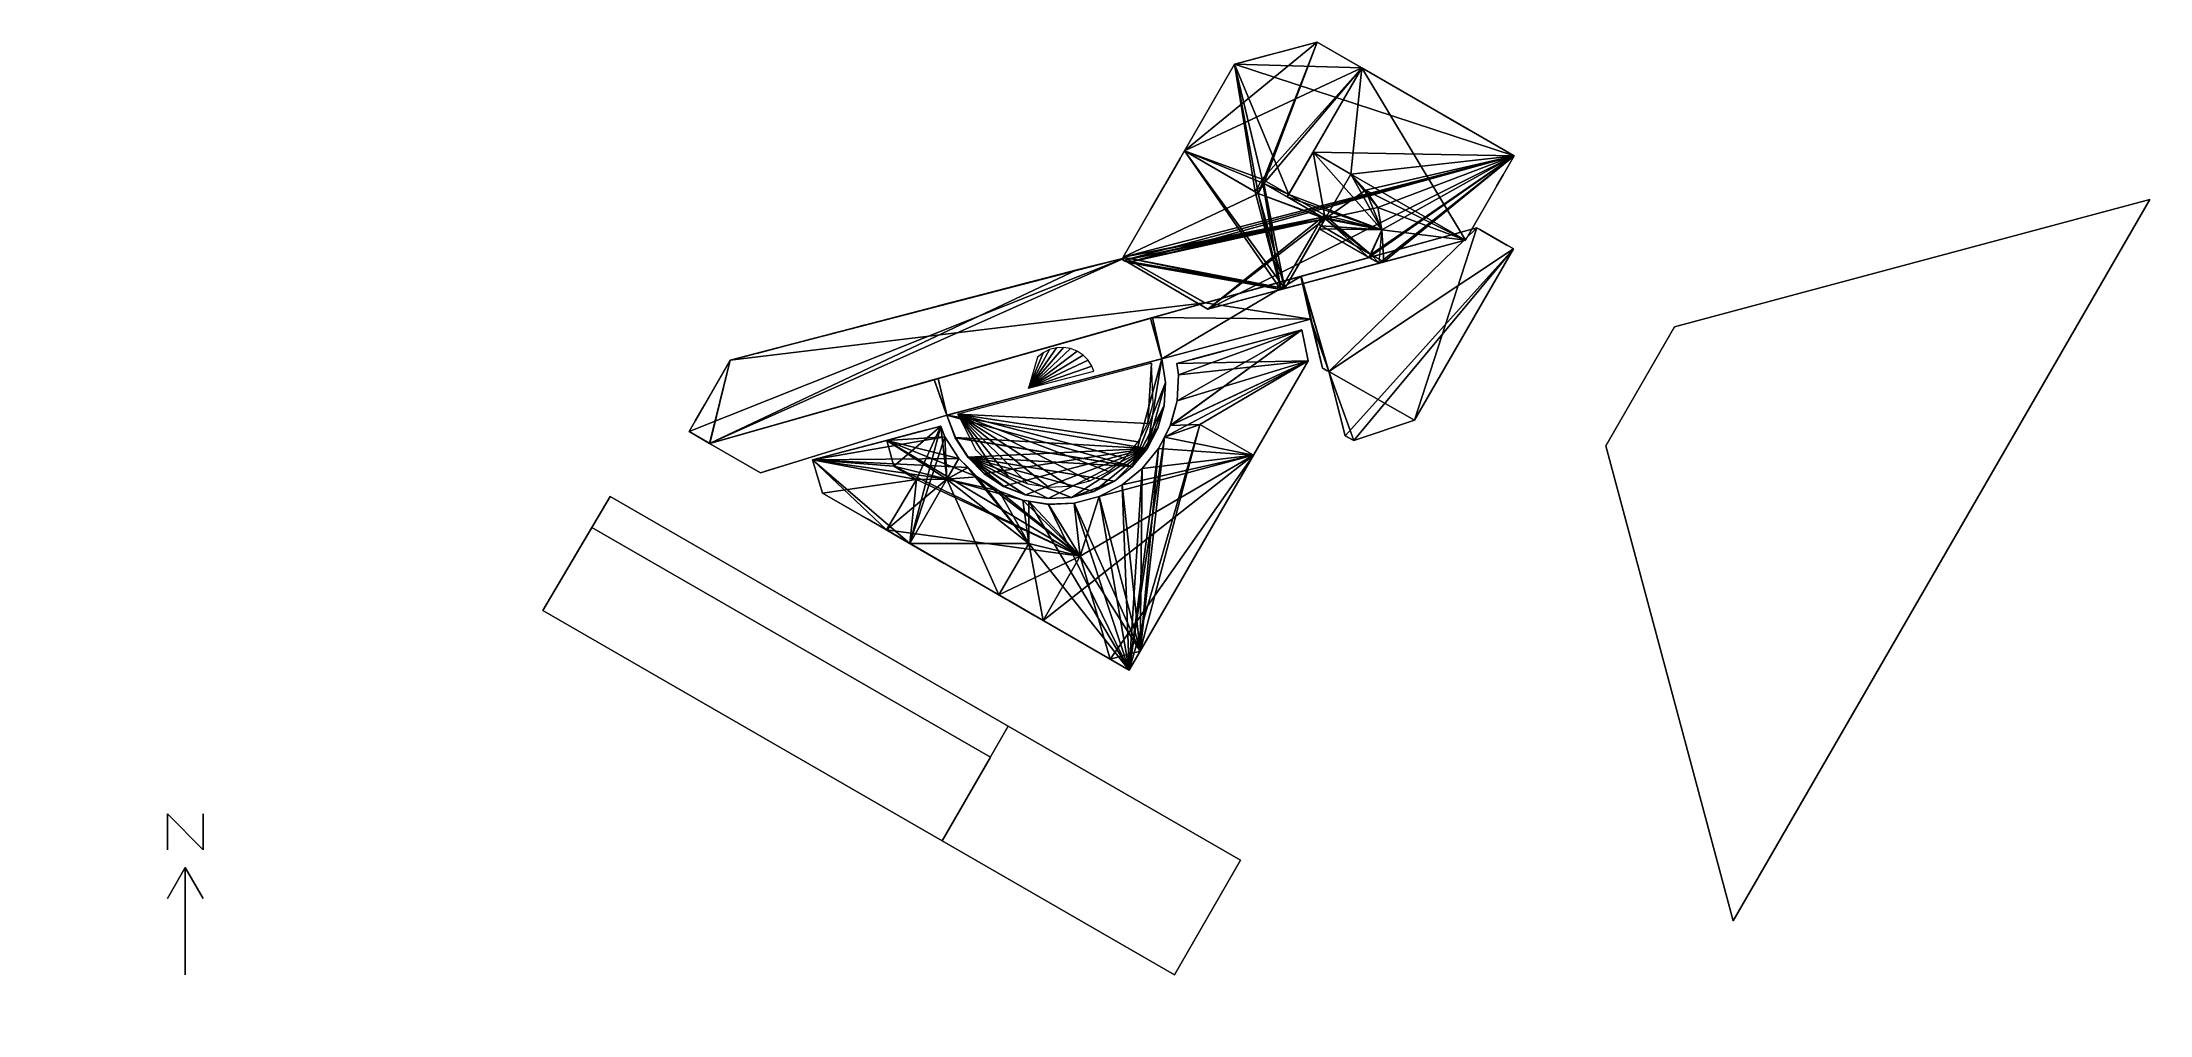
# Model space of a CAD drawing. Header units: metres. Extents: x -21.4 to 37.5, y -14.4 to 12.9.
import ezdxf

# ---------------------------------------------------------------- set-up
doc = ezdxf.new("R2010")
doc.units = ezdxf.units.M

msp = doc.modelspace()

# ---------------------------------------------------------------- linework, layer by layer
at = {"layer": '1', "color": 3}
for points in [[(-17.93538, -8.73095, 0.1), (-17.93538, -8.73095), (-17.93538, -9.73095), (-17.93538, -9.73095, 0.1)], [(-17.93538, -8.73095, 0.1), (-17.93538, -8.73095), (-16.93538, -9.73095), (-16.93538, -9.73095, 0.1)], [(-16.93538, -8.73095, 0.1), (-16.93538, -8.73095), (-16.93538, -9.73095), (-16.93538, -9.73095, 0.1)], [(-17.43538, -10.23095, 0.1), (-17.43538, -10.23095), (-17.93538, -11.09698), (-17.93538, -11.09698, 0.1)], [(-17.43538, -10.23095, 0.1), (-17.43538, -10.23095), (-17.43538, -13.23095), (-17.43538, -13.23095, 0.1)], [(-17.43538, -10.23095, 0.1), (-17.43538, -10.23095), (-16.93538, -11.09698), (-16.93538, -11.09698, 0.1)]]:
    msp.add_3dface(points, dxfattribs=at)
at = {"layer": 'BLOCK1_ELEVAT%CORRIDOR0', "color": 15}
for points in [[(10.10499, 2.1305, 3.35), (13.95316, 3.94548, 3.35), (13.78427, 4.8111, 3.35)], [(10.10499, 2.1305, 3.35), (13.78427, 4.8111, 3.35), (10.29388, 2.82745, 3.35)], [(13.78427, 4.8111, 3.35), (10.28433, 3.86622, 3.35), (10.33373, 3.54844, 3.35)], [(13.78427, 4.8111, 3.35), (10.33373, 3.54844, 3.35), (10.29388, 2.82745, 3.35)], [(10.10499, 2.1305, 3.35), (10.93159, 2.16263, 3.35), (13.95316, 3.94548, 3.35)], [(10.93159, 2.16263, 3.35), (12.42577, 1.29996, 3.35), (13.95316, 3.94548, 3.35)], [(10.10499, 2.1305, 3.35), (9.94125, 1.81139, 3.35), (10.93159, 2.16263, 3.35)]]:
    msp.add_3dface(points, dxfattribs=at)
at = {"layer": 'BLOCK1_ELEVAT%CORRIDOR0', "color": 43}
for points in [[(13.78427, 4.8111, 3.35), (13.78427, 4.8111), (10.28433, 3.86622), (10.28433, 3.86622, 3.35)], [(13.95316, 3.94548, 3.35), (13.95316, 3.94548), (13.78427, 4.8111), (13.78427, 4.8111, 3.35)], [(10.28433, 3.86622, 3.35), (10.28433, 3.86622), (10.33373, 3.54844), (10.33373, 3.54844, 3.35)], [(10.33373, 3.54844, 3.35), (10.33373, 3.54844), (10.29388, 2.82745), (10.29388, 2.82745, 3.35)], [(12.42577, 1.29996, 3.35), (12.42577, 1.29996), (13.95316, 3.94548), (13.95316, 3.94548, 3.35)], [(10.29388, 2.82745, 3.35), (10.29388, 2.82745), (10.10499, 2.1305), (10.10499, 2.1305, 3.35)], [(9.94016, 1.80928, 3.35), (9.94016, 1.80928), (10.93159, 2.16263), (10.93159, 2.16263, 3.35)], [(10.10499, 2.1305, 3.35), (10.10499, 2.1305), (9.94016, 1.80928), (9.94016, 1.80928, 3.35)], [(10.93159, 2.16263, 3.35), (10.93159, 2.16263), (12.42577, 1.29996), (12.42577, 1.29996, 3.35)]]:
    msp.add_3dface(points, dxfattribs=at)
at = {"layer": 'BLOCK1_ELEVAT%CORRIDOR0', "color": 8}
for points in [[(13.95316, 3.94548), (10.28433, 3.86622), (13.78427, 4.8111)], [(13.95316, 3.94548), (10.93159, 2.16263), (9.94016, 1.80928)], [(13.95316, 3.94548), (9.94016, 1.80928), (10.10499, 2.1305)], [(13.95316, 3.94548), (10.10499, 2.1305), (10.29388, 2.82745)], [(13.95316, 3.94548), (10.33373, 3.54844), (10.28433, 3.86622)], [(13.95316, 3.94548), (10.29388, 2.82745), (10.33373, 3.54844)], [(13.95316, 3.94548), (12.42577, 1.29996), (10.93159, 2.16263)]]:
    msp.add_3dface(points, dxfattribs=at)
at = {"layer": 'BLOCK1_ELEVAT%CORRIDOR0', "color": 45}
for points in [[(11.58457, 4.21725, 2.198), (11.58457, 4.21725, 0.002), (10.71954, 3.98372, 0.002), (10.71954, 3.98372, 2.198)], [(10.0637, 1.8533, 2.198), (10.0637, 1.8533, 0.002), (10.9077, 2.15411, 0.002), (10.9077, 2.15411, 2.198)]]:
    msp.add_3dface(points, dxfattribs=at)
at = {"layer": 'BLOCK1_OFFICE4', "color": 15}
for points in [[(9.26386, -4.17664, 3.35), (12.42577, 1.29996, 3.35), (10.93159, 2.16263, 3.35)], [(9.26386, -4.17664, 3.35), (10.93159, 2.16263, 3.35), (9.94016, 1.80928, 3.35)], [(9.26386, -4.17664, 3.35), (9.94016, 1.80928, 3.35), (9.77533, 1.48805, 3.35)], [(9.26386, -4.17664, 3.35), (9.77533, 1.48805, 3.35), (9.31931, 0.92818, 3.35)], [(9.26386, -4.17664, 3.35), (9.31931, 0.92818, 3.35), (8.75684, 0.47536, 3.35)], [(9.26386, -4.17664, 3.35), (8.11252, 0.14938, 3.35), (7.4145, -0.03552, 3.35)], [(9.26386, -4.17664, 3.35), (8.75684, 0.47536, 3.35), (8.11252, 0.14938, 3.35)], [(9.26386, -4.17664, 3.35), (7.4145, -0.03552, 3.35), (7.41251, -0.03562, 3.35)], [(7.58632, -1.52071, 3.35), (9.26386, -4.17664, 3.35), (7.41251, -0.03562, 3.35)], [(7.58632, -1.52071, 3.35), (6.55324, -3.32056, 3.35), (8.42452, -4.40094, 3.35)], [(7.58632, -1.52071, 3.35), (8.42452, -4.40094, 3.35), (9.26386, -4.17664, 3.35)]]:
    msp.add_3dface(points, dxfattribs=at)
at = {"layer": 'BLOCK1_OFFICE4', "color": 43}
for points in [[(9.94016, 1.80928, 3.35), (9.94016, 1.80928), (9.77533, 1.48805), (9.77533, 1.48805, 3.35)], [(10.93159, 2.16263, 3.35), (10.93159, 2.16263), (9.94016, 1.80928), (9.94016, 1.80928, 3.35)], [(12.42577, 1.29996, 3.35), (12.42577, 1.29996), (10.93159, 2.16263), (10.93159, 2.16263, 3.35)], [(9.26386, -4.17664, 3.35), (9.26386, -4.17664), (12.42577, 1.29996), (12.42577, 1.29996, 3.35)], [(9.77533, 1.48805, 3.35), (9.77533, 1.48805), (9.31931, 0.92818), (9.31931, 0.92818, 3.35)], [(9.31931, 0.92818, 3.35), (9.31931, 0.92818), (8.75684, 0.47536), (8.75684, 0.47536, 3.35)], [(8.11252, 0.14938, 3.35), (8.11252, 0.14938), (7.4145, -0.03552), (7.4145, -0.03552, 3.35)], [(8.75684, 0.47536, 3.35), (8.75684, 0.47536), (8.11252, 0.14938), (8.11252, 0.14938, 3.35)], [(7.41251, -0.03562, 3.35), (7.41251, -0.03562), (7.58632, -1.52071), (7.58632, -1.52071, 3.35)], [(7.58632, -1.52071, 3.35), (7.58632, -1.52071), (6.55324, -3.32056), (6.55324, -3.32056, 3.35)], [(6.55324, -3.32056, 3.35), (6.55324, -3.32056), (8.42452, -4.40094), (8.42452, -4.40094, 3.35)], [(8.42452, -4.40094, 3.35), (8.42452, -4.40094), (9.26386, -4.17664), (9.26386, -4.17664, 3.35)]]:
    msp.add_3dface(points, dxfattribs=at)
at = {"layer": 'BLOCK1_OFFICE4', "color": 8}
for points in [[(12.42577, 1.29996), (9.77533, 1.48805), (9.94016, 1.80928)], [(12.42577, 1.29996), (9.94016, 1.80928), (10.93159, 2.16263)], [(12.42577, 1.29996), (8.42452, -4.40094), (6.55324, -3.32056)], [(12.42577, 1.29996), (6.55324, -3.32056), (7.58632, -1.52071)], [(12.42577, 1.29996), (7.58632, -1.52071), (8.11252, 0.14938)], [(12.42577, 1.29996), (8.11252, 0.14938), (8.75684, 0.47536)], [(12.42577, 1.29996), (9.26386, -4.17664), (8.42452, -4.40094)], [(12.42577, 1.29996), (8.75684, 0.47536), (9.31931, 0.92818)], [(12.42577, 1.29996), (9.31931, 0.92818), (9.77533, 1.48805)], [(7.58632, -1.52071), (7.4145, -0.03552), (8.11252, 0.14938)], [(7.58632, -1.52071), (7.41251, -0.03562), (7.4145, -0.03552)]]:
    msp.add_3dface(points, dxfattribs=at)
at = {"layer": 'BLOCK1_OFFICE4', "color": 45}
msp.add_3dface([(10.9077, 2.15411, 2.198), (10.9077, 2.15411, 0.002), (10.0637, 1.8533, 0.002), (10.0637, 1.8533, 2.198)], dxfattribs=at)
at = {"layer": 'BLOCK1_OFFICE4', "color": 143}
for points in [[(11.96876, 0.5084, 2.93143), (11.96876, 0.5084, 0.54143), (12.25376, 1.00204, 0.54143), (12.25376, 1.00204, 2.93143)], [(10.51368, -2.01188, 0.96143), (10.51368, -2.01188, 0.54143), (11.77868, 0.17916, 0.54143), (11.77868, 0.17916, 0.96143)], [(10.51368, -2.01188, 2.93143), (10.51368, -2.01188, 2.01143), (11.77868, 0.17916, 2.01143), (11.77868, 0.17916, 2.93143)], [(11.38368, -0.505, 1.93143), (11.38368, -0.505, 1.04143), (11.77868, 0.17916, 1.04143), (11.77868, 0.17916, 1.93143)], [(10.94618, -1.26277, 1.93143), (10.94618, -1.26277, 1.04143), (11.34118, -0.57861, 1.04143), (11.34118, -0.57861, 1.93143)], [(10.50868, -2.02054, 1.90143), (10.50868, -2.02054, 1.04143), (10.90368, -1.33638, 1.04143), (10.90368, -1.33638, 1.90143)], [(10.14894, -2.64362, 2.93143), (10.14894, -2.64362, 0.54143), (10.32416, -2.34014, 0.54143), (10.32416, -2.34014, 2.93143)], [(6.71606, -3.41456, 2.93343), (6.71606, -3.41456, 0.54343), (7.01917, -3.58956, 0.54343), (7.01917, -3.58956, 2.93343)], [(8.65369, -4.3397, 2.93113), (8.65369, -4.3397, 0.54113), (9.15606, -4.20545, 0.54113), (9.15606, -4.20545, 2.93113)]]:
    msp.add_3dface(points, dxfattribs=at)
at = {"layer": 'BLOCK1_OFFICE5%6', "color": 43}
for points in [[(3.68801, 2.11742, 3.35), (3.68801, 2.11742), (2.17963, 1.71898), (2.17963, 1.71898, 3.35)], [(3.80189, 1.81822, 3.35), (3.80189, 1.81822), (3.68801, 2.11742), (3.68801, 2.11742, 3.35)], [(4.19343, 1.21151, 3.35), (4.19343, 1.21151), (3.80189, 1.81822), (3.80189, 1.81822, 3.35)], [(2.17963, 1.71898, 3.35), (2.17963, 1.71898), (2.37178, 0.99707), (2.37178, 0.99707, 3.35)], [(4.70257, 0.69945, 3.35), (4.70257, 0.69945), (4.19343, 1.21151), (4.19343, 1.21151, 3.35)], [(3.01127, 0.62786, 3.35), (3.01127, 0.62786), (2.16741, -0.7884), (2.16741, -0.7884, 3.35)], [(2.37178, 0.99707, 3.35), (2.37178, 0.99707), (3.01127, 0.62786), (3.01127, 0.62786, 3.35)], [(5.30704, 0.30445, 3.35), (5.30704, 0.30445), (4.70257, 0.69945), (4.70257, 0.69945, 3.35)], [(5.98042, 0.04375, 3.35), (5.98042, 0.04375), (5.30704, 0.30445), (5.30704, 0.30445, 3.35)], [(6.6933, -0.07125, 3.35), (6.6933, -0.07125), (5.98042, 0.04375), (5.98042, 0.04375, 3.35)], [(7.41251, -0.03562, 3.35), (7.41251, -0.03562), (6.6933, -0.07125), (6.6933, -0.07125, 3.35)], [(7.58632, -1.52071, 3.35), (7.58632, -1.52071), (7.41251, -0.03562), (7.41251, -0.03562, 3.35)], [(2.16741, -0.7884, 3.35), (2.16741, -0.7884), (6.55324, -3.32056), (6.55324, -3.32056, 3.35)], [(6.55324, -3.32056, 3.35), (6.55324, -3.32056), (7.58632, -1.52071), (7.58632, -1.52071, 3.35)]]:
    msp.add_3dface(points, dxfattribs=at)
at = {"layer": 'BLOCK1_OFFICE5%6', "color": 8}
for points in [[(2.17963, 1.71898), (3.68801, 2.11742), (3.80189, 1.81822)], [(2.17963, 1.71898), (3.80189, 1.81822), (4.19343, 1.21151)], [(7.58632, -1.52071), (2.37178, 0.99707), (2.17963, 1.71898)], [(4.70257, 0.69945), (7.58632, -1.52071), (2.17963, 1.71898)], [(4.19343, 1.21151), (4.70257, 0.69945), (2.17963, 1.71898)], [(7.58632, -1.52071), (2.16741, -0.7884), (3.01127, 0.62786)], [(7.58632, -1.52071), (3.01127, 0.62786), (2.37178, 0.99707)], [(4.70257, 0.69945), (5.30704, 0.30445), (7.58632, -1.52071)], [(5.30704, 0.30445), (5.98042, 0.04375), (7.58632, -1.52071)], [(5.98042, 0.04375), (6.6933, -0.07125), (7.58632, -1.52071)], [(6.6933, -0.07125), (7.41251, -0.03562), (7.58632, -1.52071)], [(7.58632, -1.52071), (6.55324, -3.32056), (2.16741, -0.7884)]]:
    msp.add_3dface(points, dxfattribs=at)
at = {"layer": 'BLOCK1_OFFICE5%6', "color": 15}
for points in [[(3.68801, 2.11742, 3.35), (2.17963, 1.71898, 3.35), (2.37178, 0.99707, 3.35)], [(3.68801, 2.11742, 3.35), (2.37178, 0.99707, 3.35), (3.01127, 0.62786, 3.35)], [(2.82042, -1.16541, 3.35), (3.80189, 1.81822, 3.35), (3.68801, 2.11742, 3.35)], [(3.01127, 0.62786, 3.35), (2.82042, -1.16541, 3.35), (3.68801, 2.11742, 3.35)], [(2.82042, -1.16541, 3.35), (3.85805, 0.63181, 3.35), (3.80189, 1.81822, 3.35)], [(3.85805, 0.63181, 3.35), (4.19343, 1.21151, 3.35), (3.80189, 1.81822, 3.35)], [(3.85805, 0.63181, 3.35), (4.44731, 0.95617, 3.35), (4.19343, 1.21151, 3.35)], [(3.01127, 0.62786, 3.35), (2.16741, -0.7884, 3.35), (2.82042, -1.16541, 3.35)], [(3.85805, 0.63181, 3.35), (2.82042, -1.16541, 3.35), (5.30617, -2.60056, 3.35)], [(4.70257, 0.69945, 3.35), (4.44731, 0.95617, 3.35), (3.85805, 0.63181, 3.35)], [(3.85805, 0.63181, 3.35), (5.30704, 0.30445, 3.35), (4.70257, 0.69945, 3.35)], [(3.85805, 0.63181, 3.35), (5.30617, -2.60056, 3.35), (6.15069, -1.16541, 3.35)], [(3.85805, 0.63181, 3.35), (6.15069, -1.16541, 3.35), (5.98042, 0.04375, 3.35)], [(3.85805, 0.63181, 3.35), (5.98042, 0.04375, 3.35), (5.30704, 0.30445, 3.35)], [(6.15069, -1.16541, 3.35), (6.15069, 0.01628, 3.35), (5.98042, 0.04375, 3.35)], [(7.58632, -1.52071, 3.35), (6.6933, -0.07125, 3.35), (6.15069, 0.01628, 3.35)], [(6.15069, -1.16541, 3.35), (7.58632, -1.52071, 3.35), (6.15069, 0.01628, 3.35)], [(7.58632, -1.52071, 3.35), (7.41251, -0.03562, 3.35), (6.6933, -0.07125, 3.35)], [(6.15069, -1.16541, 3.35), (5.30617, -2.60056, 3.35), (6.55324, -3.32056, 3.35)], [(6.15069, -1.16541, 3.35), (6.55324, -3.32056, 3.35), (7.58632, -1.52071, 3.35)]]:
    msp.add_3dface(points, dxfattribs=at)
at = {"layer": 'BLOCK1_OFFICE5%6', "color": 45}
msp.add_3dface([(3.09988, 1.96207, 2.198), (3.09988, 1.96207, 0.002), (2.33027, 1.75877, 0.002), (2.33027, 1.75877, 2.198)], dxfattribs=at)
at = {"layer": 'BLOCK1_OFFICE5%6', "color": 143}
for points in [[(2.38109, -0.91177, 2.92981), (2.38109, -0.91177, 2.00981), (3.78405, -1.72177, 2.00981), (3.78405, -1.72177, 2.92981)], [(2.38109, -0.91177, 1.92981), (2.38109, -0.91177, 1.09981), (3.04793, -1.29677, 1.09981), (3.04793, -1.29677, 1.92981)], [(2.38109, -0.91177, 1.01981), (2.38109, -0.91177, 0.53981), (3.78405, -1.72177, 0.53981), (3.78405, -1.72177, 1.01981)], [(3.1177, -1.33705, 1.92981), (3.1177, -1.33705, 1.09981), (3.78454, -1.72205, 1.09981), (3.78454, -1.72205, 1.92981)], [(4.11729, -1.91417, 1.01981), (4.11729, -1.91417, 0.53981), (6.25638, -3.14917, 0.53981), (6.25638, -3.14917, 1.01981)], [(4.11729, -1.91417, 2.92981), (4.11729, -1.91417, 2.00981), (6.25638, -3.14917, 2.00981), (6.25638, -3.14917, 2.92981)], [(4.11729, -1.91417, 1.92981), (4.11729, -1.91417, 1.09981), (4.78413, -2.29917, 1.09981), (4.78413, -2.29917, 1.92981)], [(4.82883, -2.32497, 1.92981), (4.82883, -2.32497, 1.09981), (5.49567, -2.70997, 1.09981), (5.49567, -2.70997, 1.92981)], [(5.58954, -2.76417, 1.92981), (5.58954, -2.76417, 1.09981), (6.25638, -3.14917, 1.09981), (6.25638, -3.14917, 1.92981)]]:
    msp.add_3dface(points, dxfattribs=at)
at = {"layer": 'BLOCK1_WC', "color": 43}
for points in [[(2.17963, 1.71898, 3.35), (2.17963, 1.71898), (0.1017, 1.1701), (0.1017, 1.1701, 3.35)], [(2.37178, 0.99707, 3.35), (2.37178, 0.99707), (2.17963, 1.71898), (2.17963, 1.71898, 3.35)], [(0.1017, 1.1701, 3.35), (0.1017, 1.1701), (0.38063, 0.2432), (0.38063, 0.2432, 3.35)], [(2.16741, -0.7884, 3.35), (2.16741, -0.7884), (3.01127, 0.62786), (3.01127, 0.62786, 3.35)], [(3.01127, 0.62786, 3.35), (3.01127, 0.62786), (2.37178, 0.99707), (2.37178, 0.99707, 3.35)], [(0.38063, 0.2432, 3.35), (0.38063, 0.2432), (2.16741, -0.7884), (2.16741, -0.7884, 3.35)]]:
    msp.add_3dface(points, dxfattribs=at)
at = {"layer": 'BLOCK1_WC', "color": 8}
for points in [[(0.1017, 1.1701), (2.17963, 1.71898), (2.37178, 0.99707)], [(3.01127, 0.62786), (0.38063, 0.2432), (0.1017, 1.1701)], [(3.01127, 0.62786), (0.1017, 1.1701), (2.37178, 0.99707)], [(3.01127, 0.62786), (2.16741, -0.7884), (0.38063, 0.2432)]]:
    msp.add_3dface(points, dxfattribs=at)
at = {"layer": 'BLOCK1_WC', "color": 15}
for points in [[(0.1017, 1.1701, 3.35), (2.37178, 0.99707, 3.35), (2.17963, 1.71898, 3.35)], [(0.1017, 1.1701, 3.35), (0.38063, 0.2432, 3.35), (2.16741, -0.7884, 3.35)], [(0.1017, 1.1701, 3.35), (2.16741, -0.7884, 3.35), (3.01127, 0.62786, 3.35)], [(0.1017, 1.1701, 3.35), (3.01127, 0.62786, 3.35), (2.37178, 0.99707, 3.35)]]:
    msp.add_3dface(points, dxfattribs=at)
at = {"layer": 'BLOCK1_WC', "color": 45}
msp.add_3dface([(1.7442, 1.60396, 2.198), (1.7442, 1.60396, 0.002), (0.87792, 1.37513, 0.002), (0.87792, 1.37513, 2.198)], dxfattribs=at)
at = {"layer": 'BLOCK2_ELEVAT%CORRIDOR1', "color": 15}
for points in [[(10.10153, 2.13087, 8.7), (13.95316, 3.94548, 8.7), (13.78427, 4.8111, 8.7)], [(10.10153, 2.13087, 8.7), (13.78427, 4.8111, 8.7), (10.29029, 2.82746, 8.7)], [(13.78427, 4.8111, 8.7), (10.28234, 3.86569, 8.7), (10.33003, 3.54691, 8.7)], [(13.78427, 4.8111, 8.7), (10.33003, 3.54691, 8.7), (10.29029, 2.82746, 8.7)], [(10.10153, 2.13087, 8.7), (10.93159, 2.16263, 8.7), (13.95316, 3.94548, 8.7)], [(10.93159, 2.16263, 8.7), (12.42577, 1.29996, 8.7), (13.95316, 3.94548, 8.7)], [(10.10153, 2.13087, 8.7), (9.93679, 1.80981, 8.7), (10.93159, 2.16263, 8.7)]]:
    msp.add_3dface(points, dxfattribs=at)
at = {"layer": 'BLOCK2_ELEVAT%CORRIDOR1', "color": 43}
for points in [[(13.78427, 4.8111, 8.7), (13.78427, 4.8111, 3.35), (10.28234, 3.86569, 3.35), (10.28234, 3.86569, 8.7)], [(13.95316, 3.94548, 8.7), (13.95316, 3.94548, 3.35), (13.78427, 4.8111, 3.35), (13.78427, 4.8111, 8.7)], [(10.28234, 3.86569, 8.7), (10.28234, 3.86569, 3.35), (10.33003, 3.54691, 3.35), (10.33003, 3.54691, 8.7)], [(10.33003, 3.54691, 8.7), (10.33003, 3.54691, 3.35), (10.29029, 2.82746, 3.35), (10.29029, 2.82746, 8.7)], [(12.42577, 1.29996, 8.7), (12.42577, 1.29996, 3.35), (13.95316, 3.94548, 3.35), (13.95316, 3.94548, 8.7)], [(10.29029, 2.82746, 8.7), (10.29029, 2.82746, 3.35), (10.10153, 2.13087, 3.35), (10.10153, 2.13087, 8.7)], [(9.93679, 1.80981, 8.7), (9.93679, 1.80981, 3.35), (10.93159, 2.16263, 3.35), (10.93159, 2.16263, 8.7)], [(10.10153, 2.13087, 8.7), (10.10153, 2.13087, 3.35), (9.93679, 1.80981, 3.35), (9.93679, 1.80981, 8.7)], [(10.93159, 2.16263, 8.7), (10.93159, 2.16263, 3.35), (12.42577, 1.29996, 3.35), (12.42577, 1.29996, 8.7)]]:
    msp.add_3dface(points, dxfattribs=at)
at = {"layer": 'BLOCK2_ELEVAT%CORRIDOR1', "color": 8}
for points in [[(13.95316, 3.94548, 3.35), (10.28433, 3.86622, 3.35), (13.78427, 4.8111, 3.35)], [(13.95316, 3.94548, 3.35), (10.93159, 2.16263, 3.35), (9.94125, 1.81139, 3.35)], [(13.95316, 3.94548, 3.35), (9.94125, 1.81139, 3.35), (10.10499, 2.1305, 3.35)], [(13.95316, 3.94548, 3.35), (10.10499, 2.1305, 3.35), (10.29388, 2.82745, 3.35)], [(13.95316, 3.94548, 3.35), (10.33373, 3.54844, 3.35), (10.28433, 3.86622, 3.35)], [(13.95316, 3.94548, 3.35), (10.29388, 2.82745, 3.35), (10.33373, 3.54844, 3.35)], [(13.95316, 3.94548, 3.35), (12.42577, 1.29996, 3.35), (10.93159, 2.16263, 3.35)]]:
    msp.add_3dface(points, dxfattribs=at)
at = {"layer": 'BLOCK2_ELEVAT%CORRIDOR1', "color": 45}
for points in [[(11.59211, 4.21929, 5.548), (11.59211, 4.21929, 3.352), (10.72708, 3.98575, 3.352), (10.72708, 3.98575, 5.548)], [(10.08524, 1.86246, 5.648), (10.08524, 1.86246, 3.452), (10.9297, 2.16196, 3.452), (10.9297, 2.16196, 5.648)]]:
    msp.add_3dface(points, dxfattribs=at)
at = {"layer": 'BLOCK2_OFFICE11', "color": 15}
for points in [[(8.9569, -4.70831, 8.7), (12.42577, 1.29996, 8.7), (10.93159, 2.16263, 8.7)], [(8.9569, -4.70831, 8.7), (10.93159, 2.16263, 8.7), (9.93679, 1.80981, 8.7)], [(8.9569, -4.70831, 8.7), (9.93679, 1.80981, 8.7), (9.77206, 1.48876, 8.7)], [(8.9569, -4.70831, 8.7), (9.77206, 1.48876, 8.7), (9.31629, 0.92917, 8.7)], [(8.9569, -4.70831, 8.7), (9.31629, 0.92917, 8.7), (8.75414, 0.47657, 8.7)], [(8.9569, -4.70831, 8.7), (6.69171, -0.06981, 8.7), (6.15069, 0.01745, 8.7)], [(6.15069, -1.16541, 8.7), (8.9569, -4.70831, 8.7), (6.15069, 0.01745, 8.7)], [(8.9569, -4.70831, 8.7), (8.11017, 0.15075, 8.7), (7.41253, -0.03407, 8.7)], [(8.9569, -4.70831, 8.7), (8.75414, 0.47657, 8.7), (8.11017, 0.15075, 8.7)], [(8.9569, -4.70831, 8.7), (7.41253, -0.03407, 8.7), (6.69171, -0.06981, 8.7)], [(6.15069, -1.16541, 8.7), (5.30617, -2.60056, 8.7), (8.9569, -4.70831, 8.7)]]:
    msp.add_3dface(points, dxfattribs=at)
at = {"layer": 'BLOCK2_OFFICE11', "color": 43}
for points in [[(9.93679, 1.80981, 8.7), (9.93679, 1.80981, 3.35), (9.77206, 1.48876, 3.35), (9.77206, 1.48876, 8.7)], [(10.93159, 2.16263, 8.7), (10.93159, 2.16263, 3.35), (9.93679, 1.80981, 3.35), (9.93679, 1.80981, 8.7)], [(12.42577, 1.29996, 8.7), (12.42577, 1.29996, 3.35), (10.93159, 2.16263, 3.35), (10.93159, 2.16263, 8.7)], [(8.9569, -4.70831, 8.7), (8.9569, -4.70831, 3.35), (12.42577, 1.29996, 3.35), (12.42577, 1.29996, 8.7)], [(9.77206, 1.48876, 8.7), (9.77206, 1.48876, 3.35), (9.31629, 0.92917, 3.35), (9.31629, 0.92917, 8.7)], [(9.31629, 0.92917, 8.7), (9.31629, 0.92917, 3.35), (8.75414, 0.47657, 3.35), (8.75414, 0.47657, 8.7)], [(6.69171, -0.06981, 8.7), (6.69171, -0.06981, 3.35), (6.15069, 0.01745, 3.35), (6.15069, 0.01745, 8.7)], [(6.15069, 0.01745, 8.7), (6.15069, 0.01745, 3.35), (6.15069, -1.16541, 3.35), (6.15069, -1.16541, 8.7)], [(8.11017, 0.15075, 8.7), (8.11017, 0.15075, 3.35), (7.41253, -0.03407, 3.35), (7.41253, -0.03407, 8.7)], [(8.75414, 0.47657, 8.7), (8.75414, 0.47657, 3.35), (8.11017, 0.15075, 3.35), (8.11017, 0.15075, 8.7)], [(7.41253, -0.03407, 8.7), (7.41253, -0.03407, 3.35), (6.69171, -0.06981, 3.35), (6.69171, -0.06981, 8.7)], [(6.15069, -1.16541, 8.7), (6.15069, -1.16541, 3.35), (5.30617, -2.60056, 3.35), (5.30617, -2.60056, 8.7)], [(5.30617, -2.60056, 8.7), (5.30617, -2.60056, 3.35), (8.9569, -4.70831, 3.35), (8.9569, -4.70831, 8.7)]]:
    msp.add_3dface(points, dxfattribs=at)
at = {"layer": 'BLOCK2_OFFICE11', "color": 8}
for points in [[(12.42577, 1.29996, 3.35), (9.77533, 1.48805, 3.35), (9.94016, 1.80928, 3.35)], [(12.42577, 1.29996, 3.35), (9.94016, 1.80928, 3.35), (10.93159, 2.16263, 3.35)], [(12.42577, 1.29996, 3.35), (8.42452, -4.40094, 3.35), (6.55324, -3.32056, 3.35)], [(12.42577, 1.29996, 3.35), (6.55324, -3.32056, 3.35), (7.58632, -1.52071, 3.35)], [(12.42577, 1.29996, 3.35), (7.58632, -1.52071, 3.35), (8.11252, 0.14938, 3.35)], [(12.42577, 1.29996, 3.35), (8.11252, 0.14938, 3.35), (8.75684, 0.47536, 3.35)], [(12.42577, 1.29996, 3.35), (9.26386, -4.17664, 3.35), (8.42452, -4.40094, 3.35)], [(12.42577, 1.29996, 3.35), (8.75684, 0.47536, 3.35), (9.31931, 0.92818, 3.35)], [(12.42577, 1.29996, 3.35), (9.31931, 0.92818, 3.35), (9.77533, 1.48805, 3.35)], [(7.58632, -1.52071, 3.35), (6.15069, -1.16541, 3.35), (6.15069, 0.01628, 3.35)], [(7.58632, -1.52071, 3.35), (6.15069, 0.01628, 3.35), (6.6933, -0.07125, 3.35)], [(7.58632, -1.52071, 3.35), (7.4145, -0.03552, 3.35), (8.11252, 0.14938, 3.35)], [(7.58632, -1.52071, 3.35), (6.6933, -0.07125, 3.35), (7.41251, -0.03562, 3.35)], [(7.58632, -1.52071, 3.35), (7.41251, -0.03562, 3.35), (7.4145, -0.03552, 3.35)], [(7.58632, -1.52071, 3.35), (5.30617, -2.60056, 3.35), (6.15069, -1.16541, 3.35)], [(7.58632, -1.52071, 3.35), (6.55324, -3.32056, 3.35), (5.30617, -2.60056, 3.35)]]:
    msp.add_3dface(points, dxfattribs=at)
at = {"layer": 'BLOCK2_OFFICE11', "color": 45}
for points in [[(10.9297, 2.16196, 5.648), (10.9297, 2.16196, 3.452), (10.08524, 1.86246, 3.452), (10.08524, 1.86246, 5.648)], [(6.15069, -0.13113, 5.65), (6.15069, -0.13113, 3.45), (6.15069, -1.03113, 3.45), (6.15069, -1.03113, 5.65)]]:
    msp.add_3dface(points, dxfattribs=at)
at = {"layer": 'BLOCK2_OFFICE11', "color": 143}
for points in [[(12.11677, 0.76476, 4.93157), (12.11677, 0.76476, 4.54557), (12.40477, 1.26359, 4.54557), (12.40477, 1.26359, 4.93157)], [(12.11677, 0.76476, 6.43157), (12.11677, 0.76476, 5.01557), (12.40477, 1.26359, 5.01557), (12.40477, 1.26359, 6.43157)], [(11.49631, -0.30992, 4.93357), (11.49631, -0.30992, 4.54357), (11.92631, 0.43486, 4.54357), (11.92631, 0.43486, 4.93357)], [(11.49631, -0.30992, 6.43357), (11.49631, -0.30992, 5.01357), (11.92631, 0.43486, 5.01357), (11.92631, 0.43486, 6.43357)], [(10.51131, -2.01599, 4.93357), (10.51131, -2.01599, 4.54357), (10.94631, -1.26255, 4.54357), (10.94631, -1.26255, 4.93357)], [(10.51131, -2.01599, 6.43357), (10.51131, -2.01599, 5.01357), (10.94631, -1.26255, 5.01357), (10.94631, -1.26255, 6.43357)], [(5.59997, -2.77019, 6.44415), (5.59997, -2.77019, 5.01415), (6.31877, -3.18519, 5.01415), (6.31877, -3.18519, 6.44415)], [(5.59997, -2.77019, 4.93415), (5.59997, -2.77019, 4.51415), (6.31877, -3.18519, 4.51415), (6.31877, -3.18519, 4.93415)]]:
    msp.add_3dface(points, dxfattribs=at)
at = {"layer": 'BLOCK2_OFFICE12', "color": 43}
for points in [[(3.68802, 2.11743, 8.7), (3.68801, 2.11742, 3.35), (0.1017, 1.1701, 3.35), (0.1017, 1.1701, 8.7)], [(3.80177, 1.81858, 8.7), (3.80177, 1.81858, 3.35), (3.68801, 2.11742, 3.35), (3.68802, 2.11743, 8.7)], [(4.19313, 1.21219, 8.7), (4.19313, 1.21219, 3.35), (3.80177, 1.81858, 3.35), (3.80177, 1.81858, 8.7)], [(4.44757, 0.95631, 8.7), (4.44757, 0.95631, 3.35), (4.19313, 1.21219, 3.35), (4.19313, 1.21219, 8.7)], [(0.1017, 1.1701, 8.7), (0.1017, 1.1701, 3.35), (0.38063, 0.2432, 3.35), (0.38063, 0.2432, 8.7)], [(2.82042, -1.16541, 8.7), (2.82042, -1.16541, 3.35), (3.85805, 0.63181, 3.35), (3.85805, 0.63181, 8.7)], [(3.85805, 0.63181, 8.7), (3.85805, 0.63181, 3.35), (4.44757, 0.95631, 3.35), (4.44757, 0.95631, 8.7)], [(0.38063, 0.2432, 8.7), (0.38063, 0.2432, 3.35), (2.82042, -1.16541, 3.35), (2.82042, -1.16541, 8.7)]]:
    msp.add_3dface(points, dxfattribs=at)
at = {"layer": 'BLOCK2_OFFICE12', "color": 15}
for points in [[(3.80177, 1.81858, 8.7), (3.68802, 2.11743, 8.7), (0.1017, 1.1701, 8.7)], [(4.19313, 1.21219, 8.7), (3.80177, 1.81858, 8.7), (0.1017, 1.1701, 8.7)], [(0.1017, 1.1701, 8.7), (4.44757, 0.95631, 8.7), (4.19313, 1.21219, 8.7)], [(0.1017, 1.1701, 8.7), (0.38063, 0.2432, 8.7), (2.82042, -1.16541, 8.7)], [(0.1017, 1.1701, 8.7), (2.82042, -1.16541, 8.7), (3.85805, 0.63181, 8.7)], [(0.1017, 1.1701, 8.7), (3.85805, 0.63181, 8.7), (4.44757, 0.95631, 8.7)]]:
    msp.add_3dface(points, dxfattribs=at)
at = {"layer": 'BLOCK2_OFFICE12', "color": 8}
for points in [[(3.85805, 0.63181, 3.35), (2.17963, 1.71898, 3.35), (3.68801, 2.11742, 3.35)], [(3.85805, 0.63181, 3.35), (3.68801, 2.11742, 3.35), (3.80189, 1.81822, 3.35)], [(3.80189, 1.81822, 3.35), (4.19343, 1.21151, 3.35), (3.85805, 0.63181, 3.35)], [(0.1017, 1.1701, 3.35), (2.17963, 1.71898, 3.35), (2.37178, 0.99707, 3.35)], [(3.85805, 0.63181, 3.35), (2.37178, 0.99707, 3.35), (2.17963, 1.71898, 3.35)], [(4.19343, 1.21151, 3.35), (4.44731, 0.95617, 3.35), (3.85805, 0.63181, 3.35)], [(3.01127, 0.62786, 3.35), (0.38063, 0.2432, 3.35), (0.1017, 1.1701, 3.35)], [(3.01127, 0.62786, 3.35), (0.1017, 1.1701, 3.35), (2.37178, 0.99707, 3.35)], [(3.01127, 0.62786, 3.35), (2.16741, -0.7884, 3.35), (0.38063, 0.2432, 3.35)], [(3.85805, 0.63181, 3.35), (2.82042, -1.16541, 3.35), (2.16741, -0.7884, 3.35)], [(3.85805, 0.63181, 3.35), (2.16741, -0.7884, 3.35), (3.01127, 0.62786, 3.35)], [(3.85805, 0.63181, 3.35), (3.01127, 0.62786, 3.35), (2.37178, 0.99707, 3.35)]]:
    msp.add_3dface(points, dxfattribs=at)
at = {"layer": 'BLOCK2_OFFICE12', "color": 45}
for points in [[(3.24626, 2.00073, 5.548), (3.24626, 2.00073, 3.352), (2.37998, 1.7719, 3.352), (2.37998, 1.7719, 5.548)], [(3.8598, 0.63278, 5.648), (3.8598, 0.63278, 3.452), (4.32296, 0.88772, 3.452), (4.32296, 0.88772, 5.648)]]:
    msp.add_3dface(points, dxfattribs=at)
at = {"layer": 'BLOCK2_OFFICE12', "color": 143}
for points in [[(1.63496, -0.48099, 4.96277), (1.63363, -0.48022, 4.54277), (2.35231, -0.89515, 4.54277)], [(2.35231, -0.89515, 4.96277), (1.63496, -0.48099, 4.96277), (2.35231, -0.89515, 4.54277)], [(1.63517, -0.48111, 6.47277), (1.63509, -0.48107, 5.04277), (2.35231, -0.89515, 5.04277), (2.35231, -0.89515, 6.47277)]]:
    msp.add_3dface(points, dxfattribs=at)
at = {"layer": 'BLOCK2_OFFICE13', "color": 43}
for points in [[(3.85805, 0.63181, 8.7), (3.85805, 0.63181, 3.35), (2.82042, -1.16541, 3.35), (2.82042, -1.16541, 8.7)], [(4.44757, 0.95631, 8.7), (4.44757, 0.95631, 3.35), (3.85805, 0.63181, 3.35), (3.85805, 0.63181, 8.7)], [(4.70201, 0.70043, 8.7), (4.70201, 0.70043, 3.35), (4.44757, 0.95631, 3.35), (4.44757, 0.95631, 8.7)], [(5.30617, 0.30565, 8.7), (5.30617, 0.30565, 3.35), (4.70201, 0.70043, 3.35), (4.70201, 0.70043, 8.7)], [(5.97921, 0.04511, 8.7), (5.97921, 0.04511, 3.35), (5.30617, 0.30565, 3.35), (5.30617, 0.30565, 8.7)], [(6.15069, 0.01745, 8.7), (6.15069, 0.01745, 3.35), (5.97921, 0.04511, 3.35), (5.97921, 0.04511, 8.7)], [(6.15069, -1.16541, 8.7), (6.15069, -1.16541, 3.35), (6.15069, 0.01745, 3.35), (6.15069, 0.01745, 8.7)], [(2.82042, -1.16541, 8.7), (2.82042, -1.16541, 3.35), (5.30617, -2.60056, 3.35), (5.30617, -2.60056, 8.7)], [(5.30617, -2.60056, 8.7), (5.30617, -2.60056, 3.35), (6.15069, -1.16541, 3.35), (6.15069, -1.16541, 8.7)]]:
    msp.add_3dface(points, dxfattribs=at)
at = {"layer": 'BLOCK2_OFFICE13', "color": 8}
for points in [[(6.15069, -1.16541, 3.35), (2.82042, -1.16541, 3.35), (3.85805, 0.63181, 3.35)], [(6.15069, -1.16541, 3.35), (3.85805, 0.63181, 3.35), (4.44731, 0.95617, 3.35)], [(6.15069, -1.16541, 3.35), (4.44731, 0.95617, 3.35), (4.70257, 0.69945, 3.35)], [(6.15069, -1.16541, 3.35), (4.70257, 0.69945, 3.35), (5.30704, 0.30445, 3.35)], [(6.15069, -1.16541, 3.35), (5.30704, 0.30445, 3.35), (5.98042, 0.04375, 3.35)], [(6.15069, -1.16541, 3.35), (5.98042, 0.04375, 3.35), (6.15069, 0.01628, 3.35)], [(6.15069, -1.16541, 3.35), (5.30617, -2.60056, 3.35), (2.82042, -1.16541, 3.35)]]:
    msp.add_3dface(points, dxfattribs=at)
at = {"layer": 'BLOCK2_OFFICE13', "color": 15}
for points in [[(3.85805, 0.63181, 8.7), (2.82042, -1.16541, 8.7), (5.30617, -2.60056, 8.7)], [(4.70201, 0.70043, 8.7), (4.44757, 0.95631, 8.7), (3.85805, 0.63181, 8.7)], [(3.85805, 0.63181, 8.7), (5.30617, 0.30565, 8.7), (4.70201, 0.70043, 8.7)], [(3.85805, 0.63181, 8.7), (5.30617, -2.60056, 8.7), (6.15069, -1.16541, 8.7)], [(3.85805, 0.63181, 8.7), (6.15069, -1.16541, 8.7), (5.97921, 0.04511, 8.7)], [(3.85805, 0.63181, 8.7), (5.97921, 0.04511, 8.7), (5.30617, 0.30565, 8.7)], [(6.15069, -1.16541, 8.7), (6.15069, 0.01745, 8.7), (5.97921, 0.04511, 8.7)]]:
    msp.add_3dface(points, dxfattribs=at)
at = {"layer": 'BLOCK2_OFFICE13', "color": 45}
for points in [[(4.32296, 0.88772, 5.648), (4.32296, 0.88772, 3.452), (3.8598, 0.63278, 3.452), (3.8598, 0.63278, 5.648)], [(6.15069, -1.03113, 5.65), (6.15069, -1.03113, 3.45), (6.15069, -0.13113, 3.45), (6.15069, -0.13113, 5.65)]]:
    msp.add_3dface(points, dxfattribs=at)
at = {"layer": 'BLOCK2_OFFICE13', "color": 143}
for points in [[(3.05133, -1.29873, 4.93415), (3.05133, -1.29873, 4.51415), (3.77013, -1.71373, 4.51415), (3.77013, -1.71373, 4.93415)], [(3.05133, -1.29873, 6.44415), (3.05133, -1.29873, 5.01415), (3.77013, -1.71373, 5.01415), (3.77013, -1.71373, 6.44415)], [(4.02994, -1.86373, 4.93415), (4.02994, -1.86373, 4.51415), (4.74874, -2.27873, 4.51415), (4.74874, -2.27873, 4.93415)], [(4.02994, -1.86373, 6.44415), (4.02994, -1.86373, 5.01415), (4.74874, -2.27873, 5.01415), (4.74874, -2.27873, 6.44415)]]:
    msp.add_3dface(points, dxfattribs=at)
at = {"layer": 'Building Shading', "color": 195}
for points in [[(37.48701, 8.45762), (25.83717, -11.7205), (22.27763, 1.56388), (24.20263, 4.89808)], [(24.20263, 4.89808), (22.27763, 1.56388), (25.83717, -11.7205), (37.48701, 8.45762)], [(22.27763, 1.56388, 5.1), (25.83717, -11.7205, 5.1), (37.48701, 8.45762, 5.1), (24.20263, 4.89808, 5.1)], [(24.20263, 4.89808, 5.1), (37.48701, 8.45762, 5.1), (25.83717, -11.7205, 5.1), (22.27763, 1.56388, 5.1)], [(37.48701, 8.45762, 5.1), (37.48701, 8.45762), (24.20263, 4.89808), (24.20263, 4.89808, 5.1)], [(24.20263, 4.89808, 5.1), (24.20263, 4.89808), (37.48701, 8.45762), (37.48701, 8.45762, 5.1)], [(25.83717, -11.7205, 5.1), (25.83717, -11.7205), (37.48701, 8.45762), (37.48701, 8.45762, 5.1)], [(37.48701, 8.45762, 5.1), (37.48701, 8.45762), (25.83717, -11.7205), (25.83717, -11.7205, 5.1)], [(24.20263, 4.89808, 5.1), (24.20263, 4.89808), (22.27763, 1.56388), (22.27763, 1.56388, 5.1)], [(22.27763, 1.56388, 5.1), (22.27763, 1.56388), (24.20263, 4.89808), (24.20263, 4.89808, 5.1)], [(22.27763, 1.56388, 5.1), (22.27763, 1.56388), (25.83717, -11.7205), (25.83717, -11.7205, 5.1)], [(25.83717, -11.7205, 5.1), (25.83717, -11.7205), (22.27763, 1.56388), (22.27763, 1.56388, 5.1)], [(5.57336, -6.27666), (3.72336, -9.48095), (-7.43538, -3.03845), (-5.55507, 0.14834)], [(-5.55507, 0.14834), (-7.43538, -3.03845), (3.72336, -9.48095), (5.57336, -6.27666)], [(-5.55507, 0.14834, 2.33361), (-5.55507, 0.14834), (-7.43538, -3.03845), (-7.43538, -3.03845, 2.33361)], [(-7.43538, -3.03845, 2.33361), (-7.43538, -3.03845), (-5.55507, 0.14834), (-5.55507, 0.14834, 2.33361)], [(-5.55507, 0.14834, 2.33361), (-7.43538, -3.03845, 2.33361), (3.72336, -9.48095, 2.33361), (5.57336, -6.27666, 2.33361)], [(5.57336, -6.27666, 2.33361), (3.72336, -9.48095, 2.33361), (-7.43538, -3.03845, 2.33361), (-5.55507, 0.14834, 2.33361)], [(5.57336, -6.27666, 2.33361), (5.57336, -6.27666), (-5.55507, 0.14834), (-5.55507, 0.14834, 2.33361)], [(-5.55507, 0.14834, 2.33361), (-5.55507, 0.14834), (5.57336, -6.27666), (5.57336, -6.27666, 2.33361)], [(-6.06551, -0.71677, 7.25), (-7.43538, -3.03845, 7.25), (3.72336, -9.48095, 7.25), (5.07486, -7.14009, 7.25)], [(5.07486, -7.14009, 7.25), (3.72336, -9.48095, 7.25), (-7.43538, -3.03845, 7.25), (-6.06551, -0.71677, 7.25)], [(-6.06551, -0.71677, 7.25), (-6.06551, -0.71677, 2.33361), (-7.43538, -3.03845, 2.33361), (-7.43538, -3.03845, 7.25)], [(-7.43538, -3.03845, 7.25), (-7.43538, -3.03845, 2.33361), (-6.06551, -0.71677, 2.33361), (-6.06551, -0.71677, 7.25)], [(5.07486, -7.14009, 2.33361), (3.72336, -9.48095, 2.33361), (-7.43538, -3.03845, 2.33361), (-6.06551, -0.71677, 2.33361)], [(-6.06551, -0.71677, 2.33361), (-7.43538, -3.03845, 2.33361), (3.72336, -9.48095, 2.33361), (5.07486, -7.14009, 2.33361)], [(5.07486, -7.14009, 7.25), (5.07486, -7.14009, 2.33361), (-6.06551, -0.71677, 2.33361), (-6.06551, -0.71677, 7.25)], [(-6.06551, -0.71677, 7.25), (-6.06551, -0.71677, 2.33361), (5.07486, -7.14009, 2.33361), (5.07486, -7.14009, 7.25)], [(-7.43538, -3.03845, 2.33361), (-7.43538, -3.03845), (3.72336, -9.48095), (3.72336, -9.48095, 2.33361)], [(3.72336, -9.48095, 2.33361), (3.72336, -9.48095), (-7.43538, -3.03845), (-7.43538, -3.03845, 2.33361)], [(-7.43538, -3.03845, 7.25), (-7.43538, -3.03845, 2.33361), (3.72336, -9.48095, 2.33361), (3.72336, -9.48095, 7.25)], [(3.72336, -9.48095, 7.25), (3.72336, -9.48095, 2.33361), (-7.43538, -3.03845, 2.33361), (-7.43538, -3.03845, 7.25)], [(5.57336, -6.27666, 2.35), (3.72336, -9.48095, 2.35), (10.21855, -13.23095, 2.35), (12.06855, -10.02666, 2.35)], [(12.06855, -10.02666, 2.35), (10.21855, -13.23095, 2.35), (3.72336, -9.48095, 2.35), (5.57336, -6.27666, 2.35)], [(12.06855, -10.02666), (10.21855, -13.23095), (3.72336, -9.48095), (5.57336, -6.27666)], [(5.57336, -6.27666), (3.72336, -9.48095), (10.21855, -13.23095), (12.06855, -10.02666)], [(5.57336, -6.27666, 2.35), (5.57336, -6.27666), (3.72336, -9.48095), (3.72336, -9.48095, 2.35)], [(3.72336, -9.48095, 2.35), (3.72336, -9.48095), (5.57336, -6.27666), (5.57336, -6.27666, 2.35)], [(3.72336, -9.48095, 2.33361), (3.72336, -9.48095), (5.57336, -6.27666), (5.57336, -6.27666, 2.33361)], [(5.57336, -6.27666, 2.33361), (5.57336, -6.27666), (3.72336, -9.48095), (3.72336, -9.48095, 2.33361)], [(12.06855, -10.02666, 2.35), (12.06855, -10.02666), (5.57336, -6.27666), (5.57336, -6.27666, 2.35)], [(5.57336, -6.27666, 2.35), (5.57336, -6.27666), (12.06855, -10.02666), (12.06855, -10.02666, 2.35)], [(3.72336, -9.48095, 7.25), (3.72336, -9.48095, 2.33361), (5.07486, -7.14009, 2.33361), (5.07486, -7.14009, 7.25)], [(5.07486, -7.14009, 7.25), (5.07486, -7.14009, 2.33361), (3.72336, -9.48095, 2.33361), (3.72336, -9.48095, 7.25)], [(3.72336, -9.48095, 2.35), (3.72336, -9.48095), (10.21855, -13.23095), (10.21855, -13.23095, 2.35)], [(10.21855, -13.23095, 2.35), (10.21855, -13.23095), (3.72336, -9.48095), (3.72336, -9.48095, 2.35)], [(10.21855, -13.23095, 2.35), (10.21855, -13.23095), (12.06855, -10.02666), (12.06855, -10.02666, 2.35)], [(12.06855, -10.02666, 2.35), (12.06855, -10.02666), (10.21855, -13.23095), (10.21855, -13.23095, 2.35)]]:
    msp.add_3dface(points, dxfattribs=at)
at = {"layer": 'FIRSTFLOOR_CORRIDOR%B1', "color": 43}
for points in [[(14.24769, 7.76412, 8.25), (14.24769, 7.76412, 3.35), (13.19123, 5.93429, 3.35), (13.19123, 5.93429, 8.25)], [(15.70649, 6.92188, 8.25), (15.70649, 6.92188, 3.35), (14.24769, 7.76412, 3.35), (14.24769, 7.76412, 8.25)], [(13.19123, 5.93429, 8.25), (13.19123, 5.93429, 3.35), (16.07545, 6.70886, 3.35), (16.07545, 6.70886, 8.25)], [(16.07545, 6.70886, 8.25), (16.07545, 6.70886, 3.35), (15.70649, 6.92188, 3.35), (15.70649, 6.92188, 8.25)]]:
    msp.add_3dface(points, dxfattribs=at)
at = {"layer": 'FIRSTFLOOR_CORRIDOR%B1', "color": 8}
for points in [[(14.31753, 7.7238, 3.35), (13.30144, 5.96389, 3.35), (13.19123, 5.93429, 3.35), (14.24769, 7.76412, 3.35)], [(15.70649, 6.92188, 3.35), (15.65649, 6.83528, 3.35), (14.26753, 7.6372, 3.35), (14.31753, 7.7238, 3.35)], [(14.26753, 7.6372, 3.35), (15.93894, 6.6722, 3.35), (13.30144, 5.96389, 3.35)]]:
    msp.add_3dface(points, dxfattribs=at)
at = {"layer": 'FIRSTFLOOR_CORRIDOR%B1', "color": 15}
msp.add_3dface([(14.24769, 7.76412, 8.25), (13.19123, 5.93429, 8.25), (16.07545, 6.70886, 8.25)], dxfattribs=at)
at = {"layer": 'FIRSTFLOOR_CORRIDOR%B1', "color": 45}
for points in [[(14.04767, 7.41768, 5.65), (14.04767, 7.41768, 3.45), (13.59767, 6.63826, 3.45), (13.59767, 6.63826, 5.65)], [(15.53423, 7.02133, 5.65), (15.53423, 7.02133, 3.45), (14.75481, 7.47133, 3.45), (14.75481, 7.47133, 5.65)]]:
    msp.add_3dface(points, dxfattribs=at)
at = {"layer": 'FIRSTFLOOR_CORRIDOR%B2', "color": 43}
for points in [[(14.09539, 9.77714, 8.25), (14.09539, 9.77714, 3.35), (13.415, 8.59867, 3.35), (13.415, 8.59867, 8.25)], [(15.15112, 9.16762, 8.25), (15.15112, 9.16762, 3.35), (14.09539, 9.77714, 3.35), (14.09539, 9.77714, 8.25)], [(15.5624, 8.71885, 8.25), (15.5624, 8.71885, 3.35), (15.15112, 9.16762, 3.35), (15.15112, 9.16762, 8.25)], [(13.415, 8.59867, 8.25), (13.415, 8.59867, 3.35), (14.40088, 8.02947, 3.35), (14.40088, 8.02947, 8.25)], [(15.90314, 8.23544, 8.25), (15.90314, 8.23544, 3.35), (15.5624, 8.71885, 3.35), (15.5624, 8.71885, 8.25)], [(14.40088, 8.02947, 8.25), (14.40088, 8.02947, 3.35), (14.24769, 7.76412, 3.35), (14.24769, 7.76412, 8.25)], [(14.24769, 7.76412, 8.25), (14.24769, 7.76412, 3.35), (15.70649, 6.92188, 3.35), (15.70649, 6.92188, 8.25)], [(16.01453, 7.61143, 8.25), (16.01453, 7.61143, 3.35), (15.90314, 8.23544, 3.35), (15.90314, 8.23544, 8.25)], [(15.70649, 6.92188, 8.25), (15.70649, 6.92188, 3.35), (16.01453, 7.61143, 3.35), (16.01453, 7.61143, 8.25)]]:
    msp.add_3dface(points, dxfattribs=at)
at = {"layer": 'FIRSTFLOOR_CORRIDOR%B2', "color": 8}
for points in [[(16.01453, 7.61143, 3.35), (13.415, 8.59867, 3.35), (14.09539, 9.77714, 3.35)], [(16.01453, 7.61143, 3.35), (14.09539, 9.77714, 3.35), (15.15112, 9.16762, 3.35)], [(15.15112, 9.16762, 3.35), (15.5624, 8.71885, 3.35), (15.90314, 8.23544, 3.35)], [(16.01453, 7.61143, 3.35), (15.15112, 9.16762, 3.35), (15.90314, 8.23544, 3.35)], [(16.01453, 7.61143, 3.35), (14.40088, 8.02947, 3.35), (13.415, 8.59867, 3.35)], [(16.01453, 7.61143, 3.35), (14.31753, 7.7238, 3.35), (14.43003, 7.91865, 3.35)], [(16.01453, 7.61143, 3.35), (15.70649, 6.92188, 3.35), (14.31753, 7.7238, 3.35)], [(16.01453, 7.61143, 3.35), (14.36019, 7.95898, 3.35), (14.40088, 8.02947, 3.35)], [(16.01453, 7.61143, 3.35), (14.43003, 7.91865, 3.35), (14.36019, 7.95898, 3.35)]]:
    msp.add_3dface(points, dxfattribs=at)
at = {"layer": 'FIRSTFLOOR_CORRIDOR%B2', "color": 15}
for points in [[(16.01453, 7.61143, 8.25), (14.09539, 9.77714, 8.25), (13.415, 8.59867, 8.25)], [(16.01453, 7.61143, 8.25), (15.15112, 9.16762, 8.25), (14.09539, 9.77714, 8.25)], [(16.01453, 7.61143, 8.25), (15.5624, 8.71885, 8.25), (15.15112, 9.16762, 8.25)], [(14.40088, 8.02947, 8.25), (16.01453, 7.61143, 8.25), (13.415, 8.59867, 8.25)], [(16.01453, 7.61143, 8.25), (15.90314, 8.23544, 8.25), (15.5624, 8.71885, 8.25)], [(14.40088, 8.02947, 8.25), (14.24769, 7.76412, 8.25), (15.70649, 6.92188, 8.25)], [(14.40088, 8.02947, 8.25), (15.70649, 6.92188, 8.25), (16.01453, 7.61143, 8.25)]]:
    msp.add_3dface(points, dxfattribs=at)
at = {"layer": 'FIRSTFLOOR_CORRIDOR%B2', "color": 45}
for points in [[(13.99471, 9.60276, 5.65), (13.99471, 9.60276, 3.45), (13.54471, 8.82334, 3.45), (13.54471, 8.82334, 5.65)], [(14.96216, 9.27672, 5.65), (14.96216, 9.27672, 3.45), (14.18273, 9.72672, 3.45), (14.18273, 9.72672, 5.65)], [(14.75481, 7.47133, 5.65), (14.75481, 7.47133, 3.45), (15.53423, 7.02133, 3.45), (15.53423, 7.02133, 5.65)]]:
    msp.add_3dface(points, dxfattribs=at)
at = {"layer": 'FIRSTFLOOR_OFFICE10', "color": 43}
for points in [[(10.49827, 9.81338, 8.25), (10.49827, 9.81338, 3.35), (8.78091, 6.83883, 3.35), (8.78091, 6.83883, 8.25)], [(12.47139, 8.6742, 8.25), (12.47139, 8.6742, 3.35), (10.49827, 9.81338, 3.35), (10.49827, 9.81338, 8.25)], [(12.67459, 9.02615, 8.25), (12.67459, 9.02615, 3.35), (12.47139, 8.6742, 3.35), (12.47139, 8.6742, 8.25)], [(13.415, 8.59867, 8.25), (13.415, 8.59867, 3.35), (12.67459, 9.02615, 3.35), (12.67459, 9.02615, 8.25)], [(14.40088, 8.02947, 8.25), (14.40088, 8.02947, 3.35), (13.415, 8.59867, 3.35), (13.415, 8.59867, 8.25)], [(13.19123, 5.93429, 8.25), (13.19123, 5.93429, 3.35), (14.24769, 7.76412, 3.35), (14.24769, 7.76412, 8.25)], [(14.24769, 7.76412, 8.25), (14.24769, 7.76412, 3.35), (14.40088, 8.02947, 3.35), (14.40088, 8.02947, 8.25)], [(8.78091, 6.83883, 8.25), (8.78091, 6.83883, 3.35), (8.78436, 6.7483, 3.35), (8.78436, 6.7483, 8.25)], [(8.78436, 6.7483, 8.25), (8.78436, 6.7483, 3.35), (8.92774, 6.68982, 3.35), (8.92774, 6.68982, 8.25)], [(8.92774, 6.68982, 8.25), (8.92774, 6.68982, 3.35), (11.15486, 5.38741, 3.35), (11.15486, 5.38741, 8.25)], [(11.15486, 5.38741, 8.25), (11.15486, 5.38741, 3.35), (13.19123, 5.93429, 3.35), (13.19123, 5.93429, 8.25)]]:
    msp.add_3dface(points, dxfattribs=at)
at = {"layer": 'FIRSTFLOOR_OFFICE10', "color": 8}
for points in [[(8.78091, 6.83883, 3.35), (10.49827, 9.81338, 3.35), (12.55644, 8.62509, 3.35)], [(12.71894, 8.90655, 3.35), (12.47139, 8.6742, 3.35), (12.67459, 9.02615, 3.35)], [(12.71894, 8.90655, 3.35), (12.55644, 8.62509, 3.35), (12.47139, 8.6742, 3.35)], [(14.36019, 7.95898, 3.35), (12.55644, 8.62509, 3.35), (12.71894, 8.90655, 3.35)], [(13.415, 8.59867, 3.35), (12.71894, 8.90655, 3.35), (12.67459, 9.02615, 3.35)], [(13.415, 8.59867, 3.35), (13.3743, 8.52818, 3.35), (12.71894, 8.90655, 3.35)], [(14.36019, 7.95898, 3.35), (8.78091, 6.83883, 3.35), (12.55644, 8.62509, 3.35)], [(14.40088, 8.02947, 3.35), (14.36019, 7.95898, 3.35), (13.3743, 8.52818, 3.35), (13.415, 8.59867, 3.35)], [(14.36019, 7.95898, 3.35), (8.78436, 6.7483, 3.35), (8.78091, 6.83883, 3.35)], [(14.36019, 7.95898, 3.35), (8.92774, 6.68982, 3.35), (8.78436, 6.7483, 3.35)], [(14.36019, 7.95898, 3.35), (11.15486, 5.38741, 3.35), (8.92774, 6.68982, 3.35)], [(14.36019, 7.95898, 3.35), (13.19123, 5.93429, 3.35), (11.15486, 5.38741, 3.35)]]:
    msp.add_3dface(points, dxfattribs=at)
at = {"layer": 'FIRSTFLOOR_OFFICE10', "color": 15}
for points in [[(13.19123, 5.93429, 8.25), (10.49827, 9.81338, 8.25), (8.78091, 6.83883, 8.25)], [(13.19123, 5.93429, 8.25), (12.47139, 8.6742, 8.25), (10.49827, 9.81338, 8.25)], [(13.19123, 5.93429, 8.25), (12.67459, 9.02615, 8.25), (12.47139, 8.6742, 8.25)], [(13.19123, 5.93429, 8.25), (14.40088, 8.02947, 8.25), (12.67459, 9.02615, 8.25)], [(8.78436, 6.7483, 8.25), (13.19123, 5.93429, 8.25), (8.78091, 6.83883, 8.25)], [(8.78436, 6.7483, 8.25), (8.92774, 6.68982, 8.25), (13.19123, 5.93429, 8.25)], [(8.92774, 6.68982, 8.25), (11.15486, 5.38741, 8.25), (13.19123, 5.93429, 8.25)]]:
    msp.add_3dface(points, dxfattribs=at)
at = {"layer": 'FIRSTFLOOR_OFFICE10', "color": 143}
for points in [[(10.37751, 9.60423, 6.25859), (10.37751, 9.60423, 4.82859), (9.96751, 8.89408, 4.82859), (9.96751, 8.89408, 6.25859)], [(9.95251, 8.8681, 6.25859), (9.95251, 8.8681, 4.82859), (9.54251, 8.15796, 4.82859), (9.54251, 8.15796, 6.25859)]]:
    msp.add_3dface(points, dxfattribs=at)
at = {"layer": 'FIRSTFLOOR_OFFICE10', "color": 45}
msp.add_3dface([(13.59767, 6.63826, 5.65), (13.59767, 6.63826, 3.45), (14.04767, 7.41768, 3.45), (14.04767, 7.41768, 5.65)], dxfattribs=at)
at = {"layer": 'FIRSTFLOOR_OFFICE8', "color": 43}
for points in [[(15.45752, 12.13642, 8.25), (15.45752, 12.13642, 3.35), (14.09539, 9.77714, 3.35), (14.09539, 9.77714, 8.25)], [(19.71336, 9.67932, 8.25), (19.71336, 9.67932, 3.35), (15.45752, 12.13642, 3.35), (15.45752, 12.13642, 8.25)], [(14.09539, 9.77714, 8.25), (14.09539, 9.77714, 3.35), (15.15112, 9.16762, 3.35), (15.15112, 9.16762, 8.25)], [(18.35123, 7.32004, 8.25), (18.35123, 7.32004, 3.35), (19.71336, 9.67932, 3.35), (19.71336, 9.67932, 8.25)], [(15.15112, 9.16762, 8.25), (15.15112, 9.16762, 3.35), (15.5624, 8.71885, 3.35), (15.5624, 8.71885, 8.25)], [(15.5624, 8.71885, 8.25), (15.5624, 8.71885, 3.35), (15.90314, 8.23544, 3.35), (15.90314, 8.23544, 8.25)], [(15.90314, 8.23544, 8.25), (15.90314, 8.23544, 3.35), (16.01453, 7.61143, 3.35), (16.01453, 7.61143, 8.25)], [(16.01453, 7.61143, 8.25), (16.01453, 7.61143, 3.35), (15.70649, 6.92188, 3.35), (15.70649, 6.92188, 8.25)], [(16.07545, 6.70886, 8.25), (16.07545, 6.70886, 3.35), (18.35123, 7.32004, 3.35), (18.35123, 7.32004, 8.25)], [(15.70649, 6.92188, 8.25), (15.70649, 6.92188, 3.35), (16.07545, 6.70886, 3.35), (16.07545, 6.70886, 8.25)]]:
    msp.add_3dface(points, dxfattribs=at)
at = {"layer": 'FIRSTFLOOR_OFFICE8', "color": 8}
for points in [[(19.71336, 9.67932, 3.35), (14.09539, 9.77714, 3.35), (15.45752, 12.13642, 3.35)], [(19.71336, 9.67932, 3.35), (15.15112, 9.16762, 3.35), (14.09539, 9.77714, 3.35)], [(19.71336, 9.67932, 3.35), (15.5624, 8.71885, 3.35), (15.15112, 9.16762, 3.35)], [(19.71336, 9.67932, 3.35), (15.90314, 8.23544, 3.35), (15.5624, 8.71885, 3.35)], [(19.71336, 9.67932, 3.35), (16.07545, 6.70886, 3.35), (15.70649, 6.92188, 3.35)], [(19.71336, 9.67932, 3.35), (15.70649, 6.92188, 3.35), (16.01453, 7.61143, 3.35)], [(19.71336, 9.67932, 3.35), (16.01453, 7.61143, 3.35), (15.90314, 8.23544, 3.35)], [(19.71336, 9.67932, 3.35), (18.35123, 7.32004, 3.35), (16.07545, 6.70886, 3.35)]]:
    msp.add_3dface(points, dxfattribs=at)
at = {"layer": 'FIRSTFLOOR_OFFICE8', "color": 15}
for points in [[(15.45752, 12.13642, 8.25), (14.09539, 9.77714, 8.25), (15.15112, 9.16762, 8.25)], [(18.35123, 7.32004, 8.25), (15.45752, 12.13642, 8.25), (15.15112, 9.16762, 8.25)], [(18.35123, 7.32004, 8.25), (19.71336, 9.67932, 8.25), (15.45752, 12.13642, 8.25)], [(18.35123, 7.32004, 8.25), (15.15112, 9.16762, 8.25), (15.5624, 8.71885, 8.25)], [(18.35123, 7.32004, 8.25), (15.5624, 8.71885, 8.25), (15.90314, 8.23544, 8.25)], [(16.01453, 7.61143, 8.25), (18.35123, 7.32004, 8.25), (15.90314, 8.23544, 8.25)], [(16.01453, 7.61143, 8.25), (15.70649, 6.92188, 8.25), (16.07545, 6.70886, 8.25)], [(16.01453, 7.61143, 8.25), (16.07545, 6.70886, 8.25), (18.35123, 7.32004, 8.25)]]:
    msp.add_3dface(points, dxfattribs=at)
at = {"layer": 'FIRSTFLOOR_OFFICE8', "color": 143}
for points in [[(17.73063, 10.82405, 6.25742), (17.73063, 10.82405, 4.82742), (17.02048, 11.23405, 4.82742), (17.02048, 11.23405, 6.25742)], [(18.46675, 10.39905, 6.25742), (18.46675, 10.39905, 4.82742), (17.75661, 10.80905, 4.82742), (17.75661, 10.80905, 6.25742)], [(19.22174, 8.8278, 5.76132), (19.40674, 9.14823, 4.89145), (19.40674, 9.14823, 5.76013)], [(19.22174, 8.8278, 5.76132), (19.22174, 8.8278, 4.89145), (19.40674, 9.14823, 4.89145)]]:
    msp.add_3dface(points, dxfattribs=at)
at = {"layer": 'FIRSTFLOOR_OFFICE8', "color": 45}
msp.add_3dface([(14.18273, 9.72672, 5.65), (14.18273, 9.72672, 3.45), (14.96216, 9.27672, 3.45), (14.96216, 9.27672, 5.65)], dxfattribs=at)
at = {"layer": 'FIRSTFLOOR_OFFICE9', "color": 8}
for points in [[(10.49827, 9.81338, 3.35), (11.8987, 12.239, 3.35), (14.20807, 12.8578, 3.35)], [(15.45752, 12.13642, 3.35), (10.49827, 9.81338, 3.35), (14.20807, 12.8578, 3.35)], [(15.45752, 12.13642, 3.35), (12.67459, 9.02615, 3.35), (10.49827, 9.81338, 3.35)], [(15.45752, 12.13642, 3.35), (13.415, 8.59867, 3.35), (12.67459, 9.02615, 3.35)], [(12.67459, 9.02615, 3.35), (12.47139, 8.6742, 3.35), (10.49827, 9.81338, 3.35)]]:
    msp.add_3dface(points, dxfattribs=at)
at = {"layer": 'FIRSTFLOOR_OFFICE9', "color": 43}
for points in [[(14.20807, 12.8578, 8.25), (14.20807, 12.8578, 3.35), (11.8987, 12.239, 3.35), (11.8987, 12.239, 8.25)], [(15.45752, 12.13642, 8.25), (15.45752, 12.13642, 3.35), (14.20807, 12.8578, 3.35), (14.20807, 12.8578, 8.25)], [(11.8987, 12.239, 8.25), (11.8987, 12.239, 3.35), (10.49827, 9.81338, 3.35), (10.49827, 9.81338, 8.25)], [(14.09539, 9.77714, 8.25), (14.09539, 9.77714, 3.35), (15.45752, 12.13642, 3.35), (15.45752, 12.13642, 8.25)], [(10.49827, 9.81338, 8.25), (10.49827, 9.81338, 3.35), (12.47139, 8.6742, 3.35), (12.47139, 8.6742, 8.25)], [(13.415, 8.59867, 8.25), (13.415, 8.59867, 3.35), (14.09539, 9.77714, 3.35), (14.09539, 9.77714, 8.25)], [(12.47139, 8.6742, 8.25), (12.47139, 8.6742, 3.35), (12.67459, 9.02615, 3.35), (12.67459, 9.02615, 8.25)], [(12.67459, 9.02615, 8.25), (12.67459, 9.02615, 3.35), (13.415, 8.59867, 3.35), (13.415, 8.59867, 8.25)]]:
    msp.add_3dface(points, dxfattribs=at)
at = {"layer": 'FIRSTFLOOR_OFFICE9', "color": 15}
for points in [[(11.8987, 12.239, 8.25), (15.45752, 12.13642, 8.25), (14.20807, 12.8578, 8.25)], [(11.8987, 12.239, 8.25), (10.49827, 9.81338, 8.25), (12.47139, 8.6742, 8.25)], [(11.8987, 12.239, 8.25), (12.47139, 8.6742, 8.25), (12.67459, 9.02615, 8.25)], [(11.8987, 12.239, 8.25), (12.67459, 9.02615, 8.25), (13.415, 8.59867, 8.25)], [(11.8987, 12.239, 8.25), (13.415, 8.59867, 8.25), (15.45752, 12.13642, 8.25)]]:
    msp.add_3dface(points, dxfattribs=at)
at = {"layer": 'FIRSTFLOOR_OFFICE9', "color": 143}
for points in [[(12.87118, 12.49958, 6.26405), (12.87118, 12.49958, 4.83405), (12.07912, 12.28734, 4.83405), (12.07912, 12.28734, 6.26405)], [(13.95302, 12.78945, 6.26405), (13.95302, 12.78945, 4.83405), (13.16096, 12.57722, 4.83405), (13.16096, 12.57722, 6.26405)]]:
    msp.add_3dface(points, dxfattribs=at)
at = {"layer": 'FIRSTFLOOR_OFFICE9', "color": 45}
msp.add_3dface([(13.54471, 8.82334, 5.65), (13.54471, 8.82334, 3.45), (13.99471, 9.60276, 3.45), (13.99471, 9.60276, 5.65)], dxfattribs=at)
at = {"layer": 'FIRSTFLOOR_ZONE1', "color": 8}
for points in [[(8.84089, 6.82748, 3.35), (-2.77448, 1.63195, 3.35), (-3.35024, 1.96437, 3.35)], [(8.84089, 6.82748, 3.35), (-3.35024, 1.96437, 3.35), (-2.19871, 3.95888, 3.35)], [(8.84089, 6.82748, 3.35), (11.0756, 5.56796, 3.35), (-2.77448, 1.63195, 3.35)], [(8.84089, 6.82748, 3.35), (-2.19871, 3.95888, 3.35), (7.48981, 6.49126, 3.35)]]:
    msp.add_3dface(points, dxfattribs=at)
at = {"layer": 'FIRSTFLOOR_ZONE1', "color": 15}
for points in [[(-2.77448, 1.63195, 7.35), (11.0756, 5.56796, 7.35), (8.84089, 6.82748, 7.35)], [(-2.77448, 1.63195, 7.35), (8.84089, 6.82748, 7.35), (7.48973, 6.49124, 7.35)], [(-2.19871, 3.95888, 7.35), (-2.77448, 1.63195, 7.35), (7.48973, 6.49124, 7.35)], [(-2.19871, 3.95888, 7.35), (-3.35024, 1.96437, 7.35), (-2.77448, 1.63195, 7.35)]]:
    msp.add_3dface(points, dxfattribs=at)
at = {"layer": 'FIRSTFLOOR_ZONE1', "color": 43}
for points in [[(7.48973, 6.49124, 7.35), (7.48973, 6.49124, 3.35), (-2.19871, 3.95888, 3.35), (-2.19871, 3.95888, 7.35)], [(8.84089, 6.82748, 7.35), (8.84089, 6.82748, 3.35), (7.48973, 6.49124, 3.35), (7.48973, 6.49124, 7.35)], [(11.0756, 5.56796, 7.35), (11.0756, 5.56796, 3.35), (8.84089, 6.82748, 3.35), (8.84089, 6.82748, 7.35)], [(9.60801, 5.15089, 7.35), (9.60801, 5.15089, 3.35), (11.0756, 5.56796, 3.35), (11.0756, 5.56796, 7.35)], [(3.50524, 3.41656, 7.35), (3.50524, 3.41656, 3.35), (9.60801, 5.15089, 3.35), (9.60801, 5.15089, 7.35)], [(-2.19871, 3.95888, 7.35), (-2.19871, 3.95888, 3.35), (-3.35024, 1.96437, 3.35), (-3.35024, 1.96437, 7.35)], [(-2.77448, 1.63195, 7.35), (-2.77448, 1.63195, 3.35), (3.50524, 3.41656, 3.35), (3.50524, 3.41656, 7.35)], [(-3.35024, 1.96437, 7.35), (-3.35024, 1.96437, 3.35), (-2.77448, 1.63195, 3.35), (-2.77448, 1.63195, 7.35)]]:
    msp.add_3dface(points, dxfattribs=at)
at = {"layer": 'FIRSTFLOOR_ZONE1', "color": 143}
for points in [[(8.84061, 6.82535, 3.35), (11.07044, 5.56857, 3.35), (-2.1974, 3.95715, 3.35)], [(8.80013, 6.81734, 3.793), (8.80013, 6.81734, 3.392), (7.53026, 6.50132, 3.392), (7.53026, 6.50132, 3.793)], [(6.16301, 6.14446, 3.793), (6.16301, 6.14446, 3.392), (4.96235, 5.83063, 3.392), (4.96235, 5.83063, 3.793)], [(-2.1974, 3.95715, 3.35), (11.07044, 5.56857, 3.35), (-2.77421, 1.6341, 3.35)], [(4.88108, 5.80939, 3.793), (4.88108, 5.80939, 3.392), (3.60786, 5.47659, 3.392), (3.60786, 5.47659, 3.793)], [(9.67893, 5.17104, 7.347), (9.67893, 5.17104, 3.453), (11.00125, 5.54683, 3.453), (11.00125, 5.54683, 7.347)], [(1.09874, 4.82076, 4.168), (1.09874, 4.82076, 3.392), (0.65272, 4.70418, 3.392), (0.65272, 4.70418, 4.168)], [(1.59216, 4.94973, 3.878), (1.59216, 4.94973, 3.392), (1.18001, 4.84201, 3.392), (1.18001, 4.84201, 3.878)], [(3.58464, 3.43912, 7.347), (3.58464, 3.43912, 3.453), (9.52862, 5.12833, 3.453), (9.52862, 5.12833, 7.347)], [(-1.53769, 4.13166, 5.021), (-1.53769, 4.13166, 4.205), (-2.15808, 3.9695, 4.205), (-2.15808, 3.9695, 5.021)], [(-0.48118, 4.4078, 5.023), (-0.48118, 4.4078, 3.673), (-1.45835, 4.15239, 3.673), (-1.45835, 4.15239, 5.023)], [(0.04417, 4.54512, 4.738), (0.04417, 4.54512, 3.392), (-0.40185, 4.42854, 3.392), (-0.40185, 4.42854, 4.738)], [(0.57145, 4.68294, 4.448), (0.57145, 4.68294, 3.392), (0.12544, 4.56636, 3.392), (0.12544, 4.56636, 4.448)], [(-2.1974, 3.95715, 3.35), (-2.77421, 1.6341, 3.35), (-3.34751, 1.9651, 3.35)], [(-2.2196, 3.9227, 5.16218), (-2.2196, 3.9227, 4.36058), (-3.1751, 2.26772, 4.36058), (-3.1751, 2.26772, 5.16218)], [(-2.70159, 1.65266, 7.347), (-2.70159, 1.65266, 3.453), (3.43433, 3.39641, 3.453), (3.43433, 3.39641, 7.347)], [(-2.9536, 2.65137, 4.27858), (-2.9536, 2.65137, 3.77858), (-3.1761, 2.26599, 3.77858), (-3.1761, 2.26599, 4.27858)]]:
    msp.add_3dface(points, dxfattribs=at)
at = {"layer": 'FIRSTFLOOR_ZONE2', "color": 43}
for points in [[(3.50524, 3.41656, 7.35), (3.50524, 3.41656, 3.35), (-2.77448, 1.63195, 3.35), (-2.77448, 1.63195, 7.35)], [(3.85133, 2.42455, 7.35), (3.85133, 2.42455, 3.35), (3.50524, 3.41656, 3.35), (3.50524, 3.41656, 7.35)], [(-1.35343, 0.81151, 7.35), (-1.35343, 0.81151, 3.35), (3.85133, 2.42455, 3.35), (3.85133, 2.42455, 7.35)], [(-2.77448, 1.63195, 7.35), (-2.77448, 1.63195, 3.35), (-1.35343, 0.81151, 3.35), (-1.35343, 0.81151, 7.35)]]:
    msp.add_3dface(points, dxfattribs=at)
at = {"layer": 'FIRSTFLOOR_ZONE2', "color": 8}
msp.add_3dface([(3.50524, 3.41656, 3.35), (3.85133, 2.42455, 3.35), (-1.35343, 0.81151, 3.35), (-2.77448, 1.63195, 3.35)], dxfattribs=at)
at = {"layer": 'FIRSTFLOOR_ZONE2', "color": 15}
msp.add_3dface([(3.50524, 3.41656, 7.35), (-2.77448, 1.63195, 7.35), (-1.35343, 0.81151, 7.35), (3.85133, 2.42455, 7.35)], dxfattribs=at)
at = {"layer": 'FIRSTFLOOR_ZONE2', "color": 143}
for points in [[(3.43433, 3.39641, 7.347), (3.43433, 3.39641, 3.453), (-2.70159, 1.65266, 3.453), (-2.70159, 1.65266, 7.347)], [(3.82751, 2.49282, 7.347), (3.82751, 2.49282, 3.453), (3.53243, 3.33862, 3.453), (3.53243, 3.33862, 7.347)]]:
    msp.add_3dface(points, dxfattribs=at)
at = {"layer": 'FIRSTFLOOR_ZONE3', "color": 8}
for points in [[(13.75063, 6.30573, 3.35), (9.86254, 4.00332, 3.35), (9.60801, 5.15089, 3.35)], [(13.75063, 6.30573, 3.35), (9.60801, 5.15089, 3.35), (11.0756, 5.56796, 3.35)], [(13.75063, 6.30573, 3.35), (14.02596, 5.11157, 3.35), (9.86254, 4.00332, 3.35)]]:
    msp.add_3dface(points, dxfattribs=at)
at = {"layer": 'FIRSTFLOOR_ZONE3', "color": 43}
for points in [[(13.75768, 6.30767, 7.35), (13.75768, 6.30767, 3.35), (11.0756, 5.56796, 3.35), (11.0756, 5.56796, 7.35)], [(14.02596, 5.11157, 7.35), (14.02596, 5.11157, 3.35), (13.75768, 6.30767, 3.35), (13.75768, 6.30767, 7.35)], [(11.0756, 5.56796, 7.35), (11.0756, 5.56796, 3.35), (9.60801, 5.15089, 3.35), (9.60801, 5.15089, 7.35)], [(9.60801, 5.15089, 7.35), (9.60801, 5.15089, 3.35), (9.86254, 4.00332, 3.35), (9.86254, 4.00332, 7.35)], [(9.86254, 4.00332, 7.35), (9.86254, 4.00332, 3.35), (14.02596, 5.11157, 3.35), (14.02596, 5.11157, 7.35)]]:
    msp.add_3dface(points, dxfattribs=at)
at = {"layer": 'FIRSTFLOOR_ZONE3', "color": 15}
for points in [[(14.02596, 5.11157, 7.35), (13.75768, 6.30767, 7.35), (11.0756, 5.56796, 7.35)], [(9.60801, 5.15089, 7.35), (14.02596, 5.11157, 7.35), (11.0756, 5.56796, 7.35)], [(9.60801, 5.15089, 7.35), (9.86254, 4.00332, 7.35), (14.02596, 5.11157, 7.35)]]:
    msp.add_3dface(points, dxfattribs=at)
at = {"layer": 'FIRSTFLOOR_ZONE3', "color": 143}
for points in [[(14.0253, 5.1145, 7.347), (14.0253, 5.1145, 3.453), (13.75914, 6.3012, 3.453), (13.75914, 6.3012, 7.347)], [(11.00125, 5.54683, 7.347), (11.00125, 5.54683, 3.453), (9.67893, 5.17104, 3.453), (9.67893, 5.17104, 7.347)], [(9.62588, 5.07032, 7.347), (9.62588, 5.07032, 3.453), (9.84626, 4.0767, 3.453), (9.84626, 4.0767, 7.347)]]:
    msp.add_3dface(points, dxfattribs=at)
at = {"layer": 'FIRSTFLOOR_ZONE4', "color": 43}
for points in [[(9.60801, 5.15089, 7.35), (9.60801, 5.15089, 3.35), (3.50524, 3.41656, 3.35), (3.50524, 3.41656, 7.35)], [(9.86254, 4.00332, 7.35), (9.86254, 4.00332, 3.35), (9.60801, 5.15089, 3.35), (9.60801, 5.15089, 7.35)], [(3.85133, 2.42455, 7.35), (3.85133, 2.42455, 3.35), (9.86254, 4.00332, 3.35), (9.86254, 4.00332, 7.35)], [(3.50524, 3.41656, 7.35), (3.50524, 3.41656, 3.35), (3.85133, 2.42455, 3.35), (3.85133, 2.42455, 7.35)]]:
    msp.add_3dface(points, dxfattribs=at)
at = {"layer": 'FIRSTFLOOR_ZONE4', "color": 15}
msp.add_3dface([(3.50524, 3.41656, 7.35), (3.85133, 2.42455, 7.35), (9.86254, 4.00332, 7.35), (9.60801, 5.15089, 7.35)], dxfattribs=at)
at = {"layer": 'FIRSTFLOOR_ZONE4', "color": 143}
for points in [[(9.52862, 5.12833, 7.347), (9.52862, 5.12833, 3.453), (3.58464, 3.43912, 3.453), (3.58464, 3.43912, 7.347)], [(9.84626, 4.0767, 7.347), (9.84626, 4.0767, 3.453), (9.62588, 5.07032, 3.453), (9.62588, 5.07032, 7.347)], [(7.11676, 4.31853, 7.35), (6.13616, 3.17881, 7.35), (7.31271, 4.2865, 7.35)], [(6.91844, 4.30913, 7.35), (6.13616, 3.17881, 7.35), (7.11676, 4.31853, 7.35)], [(6.7264, 4.25869, 7.35), (6.13616, 3.17881, 7.35), (6.91844, 4.30913, 7.35)], [(7.31271, 4.2865, 7.35), (6.13616, 3.17881, 7.35), (7.49771, 4.21443, 7.35)], [(6.54905, 4.16943, 7.35), (6.13616, 3.17881, 7.35), (6.7264, 4.25869, 7.35)], [(7.49771, 4.21443, 7.35), (6.13616, 3.17881, 7.35), (7.66369, 4.10547, 7.35)], [(6.39414, 4.04525, 7.35), (6.13616, 3.17881, 7.35), (6.54905, 4.16943, 7.35)], [(3.92126, 2.44292, 7.347), (3.92126, 2.44292, 3.453), (9.78984, 3.98423, 3.453), (9.78984, 3.98423, 7.347)], [(7.66369, 4.10547, 7.35), (6.13616, 3.17881, 7.35), (7.80338, 3.96438, 7.35)], [(7.80338, 3.96438, 7.35), (6.13616, 3.17881, 7.35), (7.91069, 3.79733, 7.35)], [(7.91069, 3.79733, 7.35), (6.13616, 3.17881, 7.35), (7.96314, 3.65865, 7.35)], [(3.53243, 3.33862, 7.347), (3.53243, 3.33862, 3.453), (3.82751, 2.49282, 3.453), (3.82751, 2.49282, 7.347)]]:
    msp.add_3dface(points, dxfattribs=at)
at = {"layer": 'FIRSTFLOOR_ZONE4', "color": 8}
for points in [[(9.54942, 5.13424, 3.35), (9.86254, 4.00332, 3.35), (3.8588, 2.42651, 3.35), (3.61797, 3.4486, 3.35)], [(3.61797, 3.4486, 3.35), (3.8588, 2.42651, 3.35), (3.85133, 2.42455, 3.35), (3.50524, 3.41656, 3.35)]]:
    msp.add_3dface(points, dxfattribs=at)
at = {"layer": 'FIRSTFLOOR_ZONE5', "color": 43}
for points in [[(9.86254, 4.00332, 7.35), (9.86253, 4.00332, 3.35), (3.85133, 2.42455, 3.35), (3.85133, 2.42455, 7.35)], [(9.96481, 3.33696, 7.35), (9.96481, 3.33696, 3.35), (9.86253, 4.00332, 3.35), (9.86254, 4.00332, 7.35)], [(9.92773, 2.68893, 7.35), (9.92773, 2.68893, 3.35), (9.96481, 3.33696, 3.35), (9.96481, 3.33696, 7.35)], [(3.85133, 2.42455, 7.35), (3.85133, 2.42455, 3.35), (4.09029, 1.79301, 3.35), (4.09029, 1.79301, 7.35)], [(9.75674, 2.06277, 7.35), (9.75674, 2.06277, 3.35), (9.92773, 2.68893, 3.35), (9.92773, 2.68893, 7.35)], [(4.09029, 1.79301, 7.35), (4.09029, 1.79301, 3.35), (4.4412, 1.24695, 3.35), (4.4412, 1.24695, 7.35)], [(9.45929, 1.48584, 7.35), (9.45929, 1.48584, 3.35), (9.75674, 2.06277, 3.35), (9.75674, 2.06277, 7.35)], [(4.4412, 1.24695, 7.35), (4.4412, 1.24695, 3.35), (4.89797, 0.78578, 3.35), (4.89797, 0.78578, 7.35)], [(9.04839, 0.98336, 7.35), (9.04839, 0.98336, 3.35), (9.45929, 1.48584, 3.35), (9.45929, 1.48584, 7.35)], [(4.89797, 0.78578, 7.35), (4.89797, 0.78578, 3.35), (5.44065, 0.42965, 3.35), (5.44065, 0.42965, 7.35)], [(8.542, 0.5773, 7.35), (8.542, 0.5773, 3.35), (9.04839, 0.98336, 3.35), (9.04839, 0.98336, 7.35)], [(5.44065, 0.42965, 7.35), (5.44065, 0.42965, 3.35), (6.04551, 0.19414, 3.35), (6.04551, 0.19414, 7.35)], [(6.04551, 0.19414, 7.35), (6.04551, 0.19414, 3.35), (6.68611, 0.08953, 3.35), (6.68611, 0.08953, 7.35)], [(6.68611, 0.08953, 7.35), (6.68611, 0.08953, 3.35), (7.33447, 0.12039, 3.35), (7.33447, 0.12039, 7.35)], [(7.33447, 0.12039, 7.35), (7.33447, 0.12039, 3.35), (7.96225, 0.28539, 3.35), (7.96225, 0.28539, 7.35)], [(7.96225, 0.28539, 7.35), (7.96225, 0.28539, 3.35), (8.542, 0.5773, 3.35), (8.542, 0.5773, 7.35)]]:
    msp.add_3dface(points, dxfattribs=at)
at = {"layer": 'FIRSTFLOOR_ZONE5', "color": 15}
for points in [[(9.04839, 0.98336, 7.35), (9.86254, 4.00332, 7.35), (3.85133, 2.42455, 7.35)], [(9.04839, 0.98336, 7.35), (9.96481, 3.33696, 7.35), (9.86254, 4.00332, 7.35)], [(9.04839, 0.98336, 7.35), (9.92773, 2.68893, 7.35), (9.96481, 3.33696, 7.35)], [(9.04839, 0.98336, 7.35), (3.85133, 2.42455, 7.35), (4.09029, 1.79301, 7.35)], [(9.04839, 0.98336, 7.35), (9.75674, 2.06277, 7.35), (9.92773, 2.68893, 7.35)], [(4.4412, 1.24695, 7.35), (9.04839, 0.98336, 7.35), (4.09029, 1.79301, 7.35)], [(9.04839, 0.98336, 7.35), (9.45929, 1.48584, 7.35), (9.75674, 2.06277, 7.35)], [(4.4412, 1.24695, 7.35), (4.89797, 0.78578, 7.35), (5.44065, 0.42965, 7.35)], [(4.4412, 1.24695, 7.35), (5.44065, 0.42965, 7.35), (6.04551, 0.19414, 7.35)], [(4.4412, 1.24695, 7.35), (6.04551, 0.19414, 7.35), (6.68611, 0.08953, 7.35)], [(4.4412, 1.24695, 7.35), (6.68611, 0.08953, 7.35), (7.33447, 0.12039, 7.35)], [(4.4412, 1.24695, 7.35), (7.33447, 0.12039, 7.35), (7.96225, 0.28539, 7.35)], [(4.4412, 1.24695, 7.35), (7.96225, 0.28539, 7.35), (8.542, 0.5773, 7.35)], [(4.4412, 1.24695, 7.35), (8.542, 0.5773, 7.35), (9.04839, 0.98336, 7.35)]]:
    msp.add_3dface(points, dxfattribs=at)
at = {"layer": 'FIRSTFLOOR_ZONE5', "color": 8}
for points in [[(9.46013, 1.48887, 3.35), (3.85899, 2.42567, 3.35), (9.86253, 4.00332, 3.35)], [(9.46013, 1.48887, 3.35), (9.86253, 4.00332, 3.35), (9.96475, 3.33734, 3.35)], [(9.46013, 1.48887, 3.35), (9.96475, 3.33734, 3.35), (9.92782, 2.69049, 3.35)], [(9.46013, 1.48887, 3.35), (4.09775, 1.79493, 3.35), (3.85899, 2.42567, 3.35)], [(9.46013, 1.48887, 3.35), (9.92782, 2.69049, 3.35), (9.75713, 2.06513, 3.35)], [(9.46013, 1.48887, 3.35), (4.4483, 1.24959, 3.35), (4.09775, 1.79493, 3.35)], [(9.46013, 1.48887, 3.35), (4.90457, 0.78905, 3.35), (4.4483, 1.24959, 3.35)], [(9.46013, 1.48887, 3.35), (5.44662, 0.43344, 3.35), (4.90457, 0.78905, 3.35)], [(9.46013, 1.48887, 3.35), (6.05077, 0.19831, 3.35), (5.44662, 0.43344, 3.35)], [(9.46013, 1.48887, 3.35), (6.69059, 0.09391, 3.35), (6.05077, 0.19831, 3.35)], [(9.46013, 1.48887, 3.35), (7.33814, 0.12483, 3.35), (6.69059, 0.09391, 3.35)], [(9.46013, 1.48887, 3.35), (7.96512, 0.2897, 3.35), (7.33814, 0.12483, 3.35)], [(9.46013, 1.48887, 3.35), (8.54411, 0.58133, 3.35), (7.96512, 0.2897, 3.35)], [(9.46013, 1.48887, 3.35), (9.04981, 0.98696, 3.35), (8.54411, 0.58133, 3.35)]]:
    msp.add_3dface(points, dxfattribs=at)
at = {"layer": 'FIRSTFLOOR_ZONE5', "color": 143}
for points in [[(9.78984, 3.98423, 7.347), (9.78984, 3.98423, 3.453), (3.92126, 2.44292, 3.453), (3.92126, 2.44292, 7.347)], [(9.58093, 3.8756, 7.35), (4.15935, 2.45169, 7.35), (9.47358, 2.19457, 7.35)], [(9.58093, 3.8756, 7.35), (9.47358, 2.19457, 7.35), (9.62833, 2.76088, 7.35)], [(9.47358, 2.19457, 7.35), (4.15935, 2.45169, 7.35), (9.20446, 1.67282, 7.35)], [(9.20446, 1.67282, 7.35), (4.15935, 2.45169, 7.35), (8.83274, 1.21842, 7.35)], [(8.83274, 1.21842, 7.35), (4.15935, 2.45169, 7.35), (8.37468, 0.85123, 7.35)], [(8.37468, 0.85123, 7.35), (4.15935, 2.45169, 7.35), (7.85028, 0.58731, 7.35)], [(7.85028, 0.58731, 7.35), (4.15935, 2.45169, 7.35), (7.28246, 0.43818, 7.35)], [(7.28246, 0.43818, 7.35), (4.15935, 2.45169, 7.35), (6.69605, 0.41036, 7.35)], [(4.15935, 2.45169, 7.35), (6.11667, 0.50507, 7.35), (6.69605, 0.41036, 7.35)], [(4.15935, 2.45169, 7.35), (5.56964, 0.71818, 7.35), (6.11667, 0.50507, 7.35)], [(4.15935, 2.45169, 7.35), (5.07888, 1.04036, 7.35), (5.56964, 0.71818, 7.35)], [(4.15935, 2.45169, 7.35), (4.66582, 1.45754, 7.35), (5.07888, 1.04036, 7.35)]]:
    msp.add_3dface(points, dxfattribs=at)
at = {"layer": 'FIRSTFLOOR_ZONE6', "color": 43}
for points in [[(18.67417, 7.66363, 7.35), (18.67417, 7.66363, 3.35), (13.75768, 6.30767, 3.35), (13.75768, 6.30767, 7.35)], [(14.53063, 3.64077, 7.35), (14.53063, 3.64077, 3.35), (18.67417, 7.66363, 3.35), (18.67417, 7.66363, 7.35)], [(13.75768, 6.30767, 7.35), (13.75768, 6.30767, 3.35), (14.02596, 5.11157, 3.35), (14.02596, 5.11157, 7.35)], [(14.02596, 5.11157, 7.35), (14.02596, 5.11157, 3.35), (14.35515, 3.74208, 3.35), (14.35515, 3.74208, 7.35)], [(14.35515, 3.74208, 7.35), (14.35515, 3.74208, 3.35), (14.53063, 3.64077, 3.35), (14.53063, 3.64077, 7.35)]]:
    msp.add_3dface(points, dxfattribs=at)
at = {"layer": 'FIRSTFLOOR_ZONE6', "color": 8}
for points in [[(13.75768, 6.30767, 3.35), (18.67417, 7.66363, 3.35), (14.53063, 3.64077, 3.35)], [(13.75768, 6.30767, 3.35), (14.53063, 3.64077, 3.35), (14.35515, 3.74208, 3.35)], [(13.75768, 6.30767, 3.35), (14.35515, 3.74208, 3.35), (14.02596, 5.11157, 3.35)]]:
    msp.add_3dface(points, dxfattribs=at)
at = {"layer": 'FIRSTFLOOR_ZONE6', "color": 15}
for points in [[(14.53063, 3.64077, 7.35), (18.67417, 7.66363, 7.35), (13.75768, 6.30767, 7.35)], [(14.02596, 5.11157, 7.35), (14.53063, 3.64077, 7.35), (13.75768, 6.30767, 7.35)], [(14.02596, 5.11157, 7.35), (14.35515, 3.74208, 7.35), (14.53063, 3.64077, 7.35)]]:
    msp.add_3dface(points, dxfattribs=at)
at = {"layer": 'FIRSTFLOOR_ZONE6', "color": 143}
for points in [[(13.75914, 6.3012, 7.347), (13.75914, 6.3012, 3.453), (14.0253, 5.1145, 3.453), (14.0253, 5.1145, 7.347)], [(14.39153, 3.72108, 5.743), (14.39153, 3.72108, 3.392), (14.48513, 3.66704, 3.392), (14.48513, 3.66704, 5.743)]]:
    msp.add_3dface(points, dxfattribs=at)
at = {"layer": 'FIRSTFLOOR_ZONE7', "color": 43}
for points in [[(18.67417, 7.66363, 7.35), (18.67417, 7.66363, 3.35), (14.53063, 3.64077, 3.35), (14.53063, 3.64077, 7.35)], [(19.69672, 7.07326, 7.35), (19.69672, 7.07326, 3.35), (18.67417, 7.66363, 3.35), (18.67417, 7.66363, 7.35)], [(16.93086, 2.28265, 7.35), (16.93086, 2.28265, 3.35), (19.69672, 7.07326, 3.35), (19.69672, 7.07326, 7.35)], [(14.53063, 3.64077, 7.35), (14.53063, 3.64077, 3.35), (14.98752, 1.84592, 3.35), (14.98752, 1.84592, 7.35)], [(14.98752, 1.84592, 7.35), (14.98752, 1.84592, 3.35), (15.23063, 1.71065, 3.35), (15.23063, 1.71065, 7.35)], [(15.23063, 1.71065, 7.35), (15.23063, 1.71065, 3.35), (16.93086, 2.28265, 3.35), (16.93086, 2.28265, 7.35)]]:
    msp.add_3dface(points, dxfattribs=at)
at = {"layer": 'FIRSTFLOOR_ZONE7', "color": 8}
for points in [[(19.69672, 7.07326, 3.35), (14.53063, 3.64077, 3.35), (18.67417, 7.66363, 3.35)], [(19.69672, 7.07326, 3.35), (14.98752, 1.84592, 3.35), (14.53063, 3.64077, 3.35)], [(19.69672, 7.07326, 3.35), (15.23063, 1.71065, 3.35), (14.98752, 1.84592, 3.35)], [(19.69672, 7.07326, 3.35), (16.93086, 2.28265, 3.35), (15.23063, 1.71065, 3.35)]]:
    msp.add_3dface(points, dxfattribs=at)
at = {"layer": 'FIRSTFLOOR_ZONE7', "color": 15}
for points in [[(14.53063, 3.64077, 7.35), (16.93086, 2.28265, 7.35), (18.67417, 7.66363, 7.35)], [(16.93086, 2.28265, 7.35), (19.69672, 7.07326, 7.35), (18.67417, 7.66363, 7.35)], [(14.53063, 3.64077, 7.35), (14.98752, 1.84592, 7.35), (15.23063, 1.71065, 7.35)], [(14.53063, 3.64077, 7.35), (15.23063, 1.71065, 7.35), (16.93086, 2.28265, 7.35)]]:
    msp.add_3dface(points, dxfattribs=at)
at = {"layer": 'FIRSTFLOOR_ZONE7', "color": 143}
for points in [[(19.33633, 7.28133, 6.00493), (19.33633, 7.28133, 4.53758), (18.78718, 7.59838, 4.53758), (18.78718, 7.59838, 6.00493)], [(18.41672, 4.85624, 6.49), (18.41672, 4.85624, 3.49), (18.53172, 5.05542, 3.49), (18.53172, 5.05542, 6.49)], [(15.02422, 1.8255, 4.008), (15.02422, 1.8255, 3.392), (15.19393, 1.73107, 3.392), (15.19393, 1.73107, 4.008)]]:
    msp.add_3dface(points, dxfattribs=at)
at = {"layer": 'GROUNDFLOOR_CORRIDOR%A1', "color": 43}
for points in [[(14.26753, 7.6372, 3.35), (14.26753, 7.6372), (13.30144, 5.96389), (13.30144, 5.96389, 3.35)], [(15.65649, 6.83528, 3.35), (15.65649, 6.83528), (14.26753, 7.6372), (14.26753, 7.6372, 3.35)], [(13.30144, 5.96389, 3.35), (13.30144, 5.96389), (15.93894, 6.6722), (15.93894, 6.6722, 3.35)], [(15.93894, 6.6722, 3.35), (15.93894, 6.6722), (15.65649, 6.83528), (15.65649, 6.83528, 3.35)]]:
    msp.add_3dface(points, dxfattribs=at)
at = {"layer": 'GROUNDFLOOR_CORRIDOR%A1', "color": 8}
msp.add_3dface([(14.26753, 7.6372), (15.93894, 6.6722), (13.30144, 5.96389)], dxfattribs=at)
at = {"layer": 'GROUNDFLOOR_CORRIDOR%A1', "color": 15}
msp.add_3dface([(14.26753, 7.6372, 3.35), (13.30144, 5.96389, 3.35), (15.93894, 6.6722, 3.35)], dxfattribs=at)
at = {"layer": 'GROUNDFLOOR_CORRIDOR%A1', "color": 45}
for points in [[(14.06832, 7.29216, 2.3), (14.06832, 7.29216, 0.1), (13.61832, 6.51274, 0.1), (13.61832, 6.51274, 2.3)], [(15.48156, 6.93627, 2.3), (15.48156, 6.93627, 0.1), (14.70214, 7.38627, 0.1), (14.70214, 7.38627, 2.3)]]:
    msp.add_3dface(points, dxfattribs=at)
at = {"layer": 'GROUNDFLOOR_CORRIDOR%A2', "color": 43}
for points in [[(14.09539, 9.77714, 3.35), (14.09539, 9.77714), (13.3743, 8.52818), (13.3743, 8.52818, 3.35)], [(15.15112, 9.16762, 3.35), (15.15112, 9.16762), (14.09539, 9.77714), (14.09539, 9.77714, 3.35)], [(15.5624, 8.71885, 3.35), (15.5624, 8.71885), (15.15112, 9.16762), (15.15112, 9.16762, 3.35)], [(13.3743, 8.52818, 3.35), (13.3743, 8.52818), (14.43003, 7.91865), (14.43003, 7.91865, 3.35)], [(15.90314, 8.23544, 3.35), (15.90314, 8.23544), (15.5624, 8.71885), (15.5624, 8.71885, 3.35)], [(14.43003, 7.91865, 3.35), (14.43003, 7.91865), (14.26753, 7.6372), (14.26753, 7.6372, 3.35)], [(16.01453, 7.61143, 3.35), (16.01453, 7.61143), (15.90314, 8.23544), (15.90314, 8.23544, 3.35)], [(14.26753, 7.6372, 3.35), (14.26753, 7.6372), (15.65649, 6.83528), (15.65649, 6.83528, 3.35)], [(15.70649, 6.92188, 3.35), (15.70649, 6.92188), (16.01453, 7.61143), (16.01453, 7.61143, 3.35)], [(15.65649, 6.83528, 3.35), (15.65649, 6.83528), (15.70649, 6.92188), (15.70649, 6.92188, 3.35)]]:
    msp.add_3dface(points, dxfattribs=at)
at = {"layer": 'GROUNDFLOOR_CORRIDOR%A2', "color": 8}
for points in [[(14.43003, 7.91865), (13.3743, 8.52818), (14.09539, 9.77714)], [(14.43003, 7.91865), (14.09539, 9.77714), (15.15112, 9.16762)], [(14.43003, 7.91865), (15.15112, 9.16762), (15.5624, 8.71885)], [(14.43003, 7.91865), (15.5624, 8.71885), (15.90314, 8.23544)], [(16.01453, 7.61143), (14.26753, 7.6372), (14.43003, 7.91865)], [(16.01453, 7.61143), (14.43003, 7.91865), (15.90314, 8.23544)], [(16.01453, 7.61143), (15.65649, 6.83528), (14.26753, 7.6372)], [(16.01453, 7.61143), (15.70649, 6.92188), (15.65649, 6.83528)]]:
    msp.add_3dface(points, dxfattribs=at)
at = {"layer": 'GROUNDFLOOR_CORRIDOR%A2', "color": 15}
for points in [[(16.01453, 7.61143, 3.35), (14.09539, 9.77714, 3.35), (13.415, 8.59867, 3.35)], [(16.01453, 7.61143, 3.35), (15.15112, 9.16762, 3.35), (14.09539, 9.77714, 3.35)], [(16.01453, 7.61143, 3.35), (15.5624, 8.71885, 3.35), (15.15112, 9.16762, 3.35)], [(13.415, 8.59867, 3.35), (13.3743, 8.52818, 3.35), (14.36019, 7.95898, 3.35), (14.40088, 8.02947, 3.35)], [(16.01453, 7.61143, 3.35), (13.415, 8.59867, 3.35), (14.40088, 8.02947, 3.35)], [(16.01453, 7.61143, 3.35), (15.90314, 8.23544, 3.35), (15.5624, 8.71885, 3.35)], [(14.31753, 7.7238, 3.35), (14.26753, 7.6372, 3.35), (15.65649, 6.83528, 3.35), (15.70649, 6.92188, 3.35)], [(14.43003, 7.91865, 3.35), (14.31753, 7.7238, 3.35), (15.70649, 6.92188, 3.35)], [(16.01453, 7.61143, 3.35), (14.40088, 8.02947, 3.35), (14.36019, 7.95898, 3.35)], [(14.43003, 7.91865, 3.35), (16.01453, 7.61143, 3.35), (14.36019, 7.95898, 3.35)], [(14.43003, 7.91865, 3.35), (15.70649, 6.92188, 3.35), (16.01453, 7.61143, 3.35)]]:
    msp.add_3dface(points, dxfattribs=at)
at = {"layer": 'GROUNDFLOOR_CORRIDOR%A2', "color": 45}
for points in [[(13.99685, 9.60646, 2.3), (13.99685, 9.60646, 0.1), (13.54685, 8.82703, 0.1), (13.54685, 8.82703, 2.3)], [(14.96216, 9.27672, 2.3), (14.96216, 9.27672, 0.1), (14.18273, 9.72672, 0.1), (14.18273, 9.72672, 2.3)], [(14.70214, 7.38627, 2.3), (14.70214, 7.38627, 0.1), (15.48156, 6.93627, 0.1), (15.48156, 6.93627, 2.3)]]:
    msp.add_3dface(points, dxfattribs=at)
at = {"layer": 'GROUNDFLOOR_OFFICE1', "color": 43}
for points in [[(15.45752, 12.13642, 3.35), (15.45752, 12.13642), (14.09539, 9.77714), (14.09539, 9.77714, 3.35)], [(19.71336, 9.67932, 3.35), (19.71336, 9.67932), (15.45752, 12.13642), (15.45752, 12.13642, 3.35)], [(14.09539, 9.77714, 3.35), (14.09539, 9.77714), (15.15112, 9.16762), (15.15112, 9.16762, 3.35)], [(18.35123, 7.32004, 3.35), (18.35123, 7.32004), (19.71336, 9.67932), (19.71336, 9.67932, 3.35)], [(15.15112, 9.16762, 3.35), (15.15112, 9.16762), (15.5624, 8.71885), (15.5624, 8.71885, 3.35)], [(15.5624, 8.71885, 3.35), (15.5624, 8.71885), (15.90314, 8.23544), (15.90314, 8.23544, 3.35)], [(15.90314, 8.23544, 3.35), (15.90314, 8.23544), (16.01453, 7.61143), (16.01453, 7.61143, 3.35)], [(16.01453, 7.61143, 3.35), (16.01453, 7.61143), (15.70649, 6.92188), (15.70649, 6.92188, 3.35)], [(15.93894, 6.6722, 3.35), (15.93894, 6.6722), (18.35123, 7.32004), (18.35123, 7.32004, 3.35)], [(15.70649, 6.92188, 3.35), (15.70649, 6.92188), (15.65649, 6.83528), (15.65649, 6.83528, 3.35)], [(15.65649, 6.83528, 3.35), (15.65649, 6.83528), (15.93894, 6.6722), (15.93894, 6.6722, 3.35)]]:
    msp.add_3dface(points, dxfattribs=at)
at = {"layer": 'GROUNDFLOOR_OFFICE1', "color": 8}
for points in [[(19.71336, 9.67932), (14.09539, 9.77714), (15.45752, 12.13642)], [(19.71336, 9.67932), (15.15112, 9.16762), (14.09539, 9.77714)], [(19.71336, 9.67932), (15.5624, 8.71885), (15.15112, 9.16762)], [(19.71336, 9.67932), (15.90314, 8.23544), (15.5624, 8.71885)], [(19.71336, 9.67932), (15.93894, 6.6722), (15.65649, 6.83528)], [(19.71336, 9.67932), (15.65649, 6.83528), (15.70649, 6.92188)], [(19.71336, 9.67932), (15.70649, 6.92188), (16.01453, 7.61143)], [(19.71336, 9.67932), (16.01453, 7.61143), (15.90314, 8.23544)], [(19.71336, 9.67932), (18.35123, 7.32004), (15.93894, 6.6722)]]:
    msp.add_3dface(points, dxfattribs=at)
at = {"layer": 'GROUNDFLOOR_OFFICE1', "color": 15}
for points in [[(15.45752, 12.13642, 3.35), (14.09539, 9.77714, 3.35), (15.15112, 9.16762, 3.35)], [(18.35123, 7.32004, 3.35), (15.45752, 12.13642, 3.35), (15.15112, 9.16762, 3.35)], [(18.35123, 7.32004, 3.35), (19.71336, 9.67932, 3.35), (15.45752, 12.13642, 3.35)], [(18.35123, 7.32004, 3.35), (15.15112, 9.16762, 3.35), (15.5624, 8.71885, 3.35)], [(18.35123, 7.32004, 3.35), (15.5624, 8.71885, 3.35), (15.90314, 8.23544, 3.35)], [(16.01453, 7.61143, 3.35), (18.35123, 7.32004, 3.35), (15.90314, 8.23544, 3.35)], [(16.01453, 7.61143, 3.35), (15.70649, 6.92188, 3.35), (16.07545, 6.70886, 3.35)], [(16.01453, 7.61143, 3.35), (16.07545, 6.70886, 3.35), (18.35123, 7.32004, 3.35)]]:
    msp.add_3dface(points, dxfattribs=at)
at = {"layer": 'GROUNDFLOOR_OFFICE1', "color": 143}
for points in [[(17.73035, 10.82421, 1.76079), (17.73035, 10.82421, 0.34079), (17.02021, 11.23421, 0.34079), (17.02021, 11.23421, 1.76079)], [(17.73035, 10.82421, 2.66079), (17.73035, 10.82421, 1.84079), (17.02021, 11.23421, 1.84079), (17.02021, 11.23421, 2.66079)], [(18.46647, 10.39921, 1.76079), (18.46647, 10.39921, 0.34079), (17.75633, 10.80921, 0.34079), (17.75633, 10.80921, 1.76079)], [(18.46647, 10.39921, 2.66079), (18.46647, 10.39921, 1.84079), (17.75633, 10.80921, 1.84079), (17.75633, 10.80921, 2.66079)], [(19.22437, 8.83237, 2.11678), (19.22437, 8.83237, 1.24678), (19.40937, 9.1528, 1.24678), (19.40937, 9.1528, 2.11678)]]:
    msp.add_3dface(points, dxfattribs=at)
at = {"layer": 'GROUNDFLOOR_OFFICE1', "color": 45}
msp.add_3dface([(14.18273, 9.72672, 2.3), (14.18273, 9.72672, 0.1), (14.96216, 9.27672, 0.1), (14.96216, 9.27672, 2.3)], dxfattribs=at)
at = {"layer": 'GROUNDFLOOR_OFFICE2', "color": 43}
for points in [[(14.20807, 12.8578, 3.35), (14.20807, 12.8578), (11.8987, 12.239), (11.8987, 12.239, 3.35)], [(15.45752, 12.13642, 3.35), (15.45752, 12.13642), (14.20807, 12.8578), (14.20807, 12.8578, 3.35)], [(11.8987, 12.239, 3.35), (11.8987, 12.239), (10.49827, 9.81338), (10.49827, 9.81338, 3.35)], [(14.09539, 9.77714, 3.35), (14.09539, 9.77714), (15.45752, 12.13642), (15.45752, 12.13642, 3.35)], [(10.49827, 9.81338, 3.35), (10.49827, 9.81338), (12.55644, 8.62509), (12.55644, 8.62509, 3.35)], [(13.3743, 8.52818, 3.35), (13.3743, 8.52818), (14.09539, 9.77714), (14.09539, 9.77714, 3.35)], [(12.55644, 8.62509, 3.35), (12.55644, 8.62509), (12.71894, 8.90655), (12.71894, 8.90655, 3.35)], [(12.71894, 8.90655, 3.35), (12.71894, 8.90655), (13.3743, 8.52818), (13.3743, 8.52818, 3.35)]]:
    msp.add_3dface(points, dxfattribs=at)
at = {"layer": 'GROUNDFLOOR_OFFICE2', "color": 8}
for points in [[(15.45752, 12.13642), (11.8987, 12.239), (14.20807, 12.8578)], [(15.45752, 12.13642), (10.49827, 9.81338), (11.8987, 12.239)], [(15.45752, 12.13642), (12.71894, 8.90655), (10.49827, 9.81338)], [(15.45752, 12.13642), (13.3743, 8.52818), (12.71894, 8.90655)], [(12.71894, 8.90655), (12.55644, 8.62509), (10.49827, 9.81338)]]:
    msp.add_3dface(points, dxfattribs=at)
at = {"layer": 'GROUNDFLOOR_OFFICE2', "color": 15}
for points in [[(11.8987, 12.239, 3.35), (15.45752, 12.13642, 3.35), (14.20807, 12.8578, 3.35)], [(11.8987, 12.239, 3.35), (10.49827, 9.81338, 3.35), (12.47139, 8.6742, 3.35)], [(11.8987, 12.239, 3.35), (12.47139, 8.6742, 3.35), (12.67459, 9.02615, 3.35)], [(11.8987, 12.239, 3.35), (12.67459, 9.02615, 3.35), (13.415, 8.59867, 3.35)], [(11.8987, 12.239, 3.35), (13.415, 8.59867, 3.35), (15.45752, 12.13642, 3.35)], [(12.67459, 9.02615, 3.35), (12.47139, 8.6742, 3.35), (12.71894, 8.90655, 3.35)], [(12.47139, 8.6742, 3.35), (12.55644, 8.62509, 3.35), (12.71894, 8.90655, 3.35)], [(12.71894, 8.90655, 3.35), (13.415, 8.59867, 3.35), (12.67459, 9.02615, 3.35)], [(12.71894, 8.90655, 3.35), (13.3743, 8.52818, 3.35), (13.415, 8.59867, 3.35)]]:
    msp.add_3dface(points, dxfattribs=at)
at = {"layer": 'GROUNDFLOOR_OFFICE2', "color": 143}
for points in [[(12.87974, 12.50187, 1.65658), (12.87974, 12.50187, 0.33658), (12.08768, 12.28964, 0.33658), (12.08768, 12.28964, 1.65658)], [(12.87974, 12.50187, 2.66142), (12.87974, 12.50187, 1.73658), (12.08768, 12.28964, 1.73658), (12.08768, 12.28964, 2.66142)], [(13.96158, 12.79175, 1.65658), (13.96158, 12.79175, 0.33658), (13.16952, 12.57952, 0.33658), (13.16952, 12.57952, 1.65658)], [(13.96158, 12.79175, 2.65658), (13.96158, 12.79175, 1.73658), (13.16952, 12.57952, 1.73658), (13.16952, 12.57952, 2.65658)]]:
    msp.add_3dface(points, dxfattribs=at)
at = {"layer": 'GROUNDFLOOR_OFFICE2', "color": 45}
msp.add_3dface([(13.54685, 8.82703, 2.3), (13.54685, 8.82703, 0.1), (13.99685, 9.60646, 0.1), (13.99685, 9.60646, 2.3)], dxfattribs=at)
at = {"layer": 'GROUNDFLOOR_OFFICE3', "color": 43}
for points in [[(10.49827, 9.81338, 3.35), (10.49827, 9.81338), (8.78091, 6.83883), (8.78091, 6.83883, 3.35)], [(12.55644, 8.62509, 3.35), (12.55644, 8.62509), (10.49827, 9.81338), (10.49827, 9.81338, 3.35)], [(12.71894, 8.90655, 3.35), (12.71894, 8.90655), (12.55644, 8.62509), (12.55644, 8.62509, 3.35)], [(13.3743, 8.52818, 3.35), (13.3743, 8.52818), (12.71894, 8.90655), (12.71894, 8.90655, 3.35)], [(14.43003, 7.91865, 3.35), (14.43003, 7.91865), (13.3743, 8.52818), (13.3743, 8.52818, 3.35)], [(14.26753, 7.6372, 3.35), (14.26753, 7.6372), (14.43003, 7.91865), (14.43003, 7.91865, 3.35)], [(13.30144, 5.96389, 3.35), (13.30144, 5.96389), (14.26753, 7.6372), (14.26753, 7.6372, 3.35)], [(8.78091, 6.83883, 3.35), (8.78091, 6.83883), (8.78436, 6.7483), (8.78436, 6.7483, 3.35)], [(8.78436, 6.7483, 3.35), (8.78436, 6.7483), (8.92774, 6.68982), (8.92774, 6.68982, 3.35)], [(8.92774, 6.68982, 3.35), (8.92774, 6.68982), (11.15486, 5.38741), (11.15486, 5.38741, 3.35)], [(11.15486, 5.38741, 3.35), (11.15486, 5.38741), (13.30144, 5.96389), (13.30144, 5.96389, 3.35)]]:
    msp.add_3dface(points, dxfattribs=at)
at = {"layer": 'GROUNDFLOOR_OFFICE3', "color": 8}
for points in [[(8.78091, 6.83883), (10.49827, 9.81338), (12.55644, 8.62509)], [(14.43003, 7.91865), (12.55644, 8.62509), (12.71894, 8.90655)], [(14.43003, 7.91865), (8.78091, 6.83883), (12.55644, 8.62509)], [(14.43003, 7.91865), (8.78436, 6.7483), (8.78091, 6.83883)], [(14.43003, 7.91865), (8.92774, 6.68982), (8.78436, 6.7483)], [(14.43003, 7.91865), (11.15486, 5.38741), (8.92774, 6.68982)], [(14.43003, 7.91865), (13.30144, 5.96389), (11.15486, 5.38741)]]:
    msp.add_3dface(points, dxfattribs=at)
at = {"layer": 'GROUNDFLOOR_OFFICE3', "color": 15}
for points in [[(13.19123, 5.93429, 3.35), (10.49827, 9.81338, 3.35), (8.78091, 6.83883, 3.35)], [(13.19123, 5.93429, 3.35), (12.55644, 8.62509, 3.35), (10.49827, 9.81338, 3.35)], [(13.19123, 5.93429, 3.35), (12.71894, 8.90655, 3.35), (12.55644, 8.62509, 3.35)], [(13.19123, 5.93429, 3.35), (14.36019, 7.95898, 3.35), (12.71894, 8.90655, 3.35)], [(14.24769, 7.76412, 3.35), (13.19123, 5.93429, 3.35), (13.30144, 5.96389, 3.35), (14.31753, 7.7238, 3.35)], [(8.78436, 6.7483, 3.35), (13.19123, 5.93429, 3.35), (8.78091, 6.83883, 3.35)], [(8.78436, 6.7483, 3.35), (8.92774, 6.68982, 3.35), (13.19123, 5.93429, 3.35)], [(8.92774, 6.68982, 3.35), (11.15486, 5.38741, 3.35), (13.19123, 5.93429, 3.35)]]:
    msp.add_3dface(points, dxfattribs=at)
at = {"layer": 'GROUNDFLOOR_OFFICE3', "color": 143}
for points in [[(10.37723, 9.60375, 1.76852), (10.37723, 9.60375, 0.33852), (9.96723, 8.89361, 0.33852), (9.96723, 8.89361, 1.76852)], [(10.37723, 9.60375, 2.76852), (10.37723, 9.60375, 1.84852), (9.96723, 8.89361, 1.84852), (9.96723, 8.89361, 2.76852)], [(9.95217, 8.8675, 1.76688), (9.95217, 8.8675, 0.33688), (9.54217, 8.15736, 0.33688), (9.54217, 8.15736, 1.76688)], [(9.95217, 8.8675, 2.76852), (9.95217, 8.8675, 1.84852), (9.54217, 8.15736, 1.84852), (9.54217, 8.15736, 2.76852)]]:
    msp.add_3dface(points, dxfattribs=at)
at = {"layer": 'GROUNDFLOOR_OFFICE3', "color": 45}
msp.add_3dface([(13.61832, 6.51274, 2.3), (13.61832, 6.51274, 0.1), (14.06832, 7.29216, 0.1), (14.06832, 7.29216, 2.3)], dxfattribs=at)
at = {"layer": 'GROUNDFLOOR_ZONE1', "color": 8}
for points in [[(8.84089, 6.82748), (-2.77448, 1.63195), (-3.35024, 1.96437)], [(8.84089, 6.82748), (-3.35024, 1.96437), (-2.19871, 3.95888)], [(8.84089, 6.82748), (11.0756, 5.56796), (-2.77448, 1.63195)], [(8.84089, 6.82748), (-2.19871, 3.95888), (7.48981, 6.49126)]]:
    msp.add_3dface(points, dxfattribs=at)
at = {"layer": 'GROUNDFLOOR_ZONE1', "color": 15}
for points in [[(-2.77448, 1.63195, 3.35), (11.0756, 5.56796, 3.35), (8.84089, 6.82748, 3.35)], [(-2.77448, 1.63195, 3.35), (8.84089, 6.82748, 3.35), (7.48981, 6.49126, 3.35)], [(-2.19871, 3.95888, 3.35), (-2.77448, 1.63195, 3.35), (7.48981, 6.49126, 3.35)], [(-2.19871, 3.95888, 3.35), (-3.35024, 1.96437, 3.35), (-2.77448, 1.63195, 3.35)]]:
    msp.add_3dface(points, dxfattribs=at)
at = {"layer": 'GROUNDFLOOR_ZONE1', "color": 43}
for points in [[(7.48981, 6.49126, 3.35), (7.48981, 6.49126), (-2.19871, 3.95888), (-2.19871, 3.95888, 3.35)], [(8.84089, 6.82748, 3.35), (8.84089, 6.82748), (7.48981, 6.49126), (7.48981, 6.49126, 3.35)], [(11.0756, 5.56796, 3.35), (11.0756, 5.56796), (8.84089, 6.82748), (8.84089, 6.82748, 3.35)], [(9.54942, 5.13424, 3.35), (9.54942, 5.13424), (11.0756, 5.56796), (11.0756, 5.56796, 3.35)], [(3.61797, 3.4486, 3.35), (3.61797, 3.4486), (9.54942, 5.13424), (9.54942, 5.13424, 3.35)], [(-2.19871, 3.95888, 3.35), (-2.19871, 3.95888), (-3.35024, 1.96437), (-3.35024, 1.96437, 3.35)], [(-2.77448, 1.63195, 3.35), (-2.77448, 1.63195), (3.61797, 3.4486), (3.61797, 3.4486, 3.35)], [(-3.35024, 1.96437, 3.35), (-3.35024, 1.96437), (-2.77448, 1.63195), (-2.77448, 1.63195, 3.35)]]:
    msp.add_3dface(points, dxfattribs=at)
at = {"layer": 'GROUNDFLOOR_ZONE1', "color": 143}
for points in [[(8.84061, 6.82535, 3.35), (-2.1974, 3.95715, 3.35), (11.07044, 5.56857, 3.35)], [(8.80013, 6.81734, 3.308), (8.80013, 6.81734, 2.43803), (7.53026, 6.50132, 2.43803), (7.53026, 6.50132, 3.308)], [(8.80013, 6.81734, 2.35403), (8.80013, 6.81734, 0.32451), (7.53026, 6.50132, 0.32451), (7.53026, 6.50132, 2.35403)], [(6.15937, 6.14351, 3.308), (6.15937, 6.14351, 2.442), (4.96355, 5.83094, 2.442), (4.96355, 5.83094, 3.308)], [(-2.1974, 3.95715, 3.35), (-2.77421, 1.6341, 3.35), (11.07044, 5.56857, 3.35)], [(4.88421, 5.81021, 2.36), (4.88421, 5.81021, 0.33974), (3.60712, 5.4764, 0.33974), (3.60712, 5.4764, 2.36)], [(4.88228, 5.8097, 3.308), (4.88228, 5.8097, 2.442), (3.60905, 5.47691, 2.442), (3.60905, 5.47691, 3.308)], [(9.62396, 5.15542, 3.347), (9.62396, 5.15542, 0.103), (11.00125, 5.54683, 0.103), (11.00125, 5.54683, 3.347)], [(1.08507, 4.81719, 3.308), (1.08507, 4.81719, 2.58485), (0.63482, 4.6995, 2.58485), (0.63482, 4.6995, 3.308)], [(1.57678, 4.94571, 3.308), (1.57678, 4.94571, 2.18979), (1.16634, 4.83843, 2.18979), (1.16634, 4.83843, 3.308)], [(3.68979, 3.46901, 3.347), (3.68979, 3.46901, 0.103), (9.4739, 5.11278, 0.103), (9.4739, 5.11278, 3.347)], [(0.55355, 4.67826, 3.308), (0.55355, 4.67826, 2.98843), (0.10333, 4.56058, 2.98843), (0.10333, 4.56058, 3.308)], [(-2.1974, 3.95715, 3.35), (-3.34751, 1.9651, 3.35), (-2.77421, 1.6341, 3.35)], [(-2.70159, 1.65266, 3.347), (-2.70159, 1.65266, 0.103), (3.53958, 3.42632, 0.103), (3.53958, 3.42632, 3.347)], [(-2.91751, 2.71389, 2.99645), (-2.91751, 2.71389, 1.61645), (-3.17751, 2.26356, 1.61645), (-3.17751, 2.26356, 2.99645)]]:
    msp.add_3dface(points, dxfattribs=at)
at = {"layer": 'GROUNDFLOOR_ZONE1', "color": 45}
msp.add_3dface([(6.19807, 6.15362, 2.398), (6.19807, 6.15362, 0.002), (4.92485, 5.82083, 0.002), (4.92485, 5.82083, 2.398)], dxfattribs=at)
at = {"layer": 'GROUNDFLOOR_ZONE2', "color": 43}
for points in [[(3.61797, 3.4486, 3.35), (3.61797, 3.4486), (-2.77448, 1.63195), (-2.77448, 1.63195, 3.35)], [(3.85899, 2.42567, 3.35), (3.85899, 2.42567), (3.61797, 3.4486), (3.61797, 3.4486, 3.35)], [(-1.35343, 0.8115, 3.35), (-1.35343, 0.8115), (3.85899, 2.42567), (3.85899, 2.42567, 3.35)], [(-2.77448, 1.63195, 3.35), (-2.77448, 1.63195), (-1.35343, 0.8115), (-1.35343, 0.8115, 3.35)]]:
    msp.add_3dface(points, dxfattribs=at)
at = {"layer": 'GROUNDFLOOR_ZONE2', "color": 8}
msp.add_3dface([(3.61797, 3.4486), (3.85899, 2.42567), (-1.35343, 0.8115), (-2.77448, 1.63195)], dxfattribs=at)
at = {"layer": 'GROUNDFLOOR_ZONE2', "color": 15}
for points in [[(3.50524, 3.41656, 3.35), (-2.77448, 1.63195, 3.35), (-1.35343, 0.8115, 3.35), (3.85133, 2.42455, 3.35)], [(3.50524, 3.41656, 3.35), (3.85133, 2.42455, 3.35), (3.8588, 2.42651, 3.35), (3.61797, 3.4486, 3.35)]]:
    msp.add_3dface(points, dxfattribs=at)
at = {"layer": 'GROUNDFLOOR_ZONE2', "color": 143}
for points in [[(3.53958, 3.42632, 3.347), (3.53958, 3.42632, 0.103), (-2.70159, 1.65266, 0.103), (-2.70159, 1.65266, 3.347)], [(3.84066, 2.50348, 3.347), (3.84066, 2.50348, 0.103), (3.63666, 3.36928, 0.103), (3.63666, 3.36928, 3.347)]]:
    msp.add_3dface(points, dxfattribs=at)
at = {"layer": 'GROUNDFLOOR_ZONE2', "color": 45}
msp.add_3dface([(-1.21299, 0.855, 2.198), (-1.21299, 0.855, 0.002), (-0.35709, 1.12005, 0.002), (-0.35709, 1.12005, 2.198)], dxfattribs=at)
at = {"layer": 'GROUNDFLOOR_ZONE3', "color": 8}
for points in [[(13.75063, 6.30573), (9.86253, 4.00332), (9.54942, 5.13424)], [(13.75063, 6.30573), (9.54942, 5.13424), (11.0756, 5.56796)], [(13.75063, 6.30573), (14.02596, 5.11157), (9.86253, 4.00332)]]:
    msp.add_3dface(points, dxfattribs=at)
at = {"layer": 'GROUNDFLOOR_ZONE3', "color": 43}
for points in [[(13.75063, 6.30573, 3.35), (13.75063, 6.30573), (11.0756, 5.56796), (11.0756, 5.56796, 3.35)], [(14.02596, 5.11157, 3.35), (14.02596, 5.11157), (13.75063, 6.30573), (13.75063, 6.30573, 3.35)], [(11.0756, 5.56796, 3.35), (11.0756, 5.56796), (9.54942, 5.13424), (9.54942, 5.13424, 3.35)], [(9.54942, 5.13424, 3.35), (9.54942, 5.13424), (9.86253, 4.00332), (9.86254, 4.00332, 3.35)], [(9.86254, 4.00332, 3.35), (9.86253, 4.00332), (14.02596, 5.11157), (14.02596, 5.11157, 3.35)]]:
    msp.add_3dface(points, dxfattribs=at)
at = {"layer": 'GROUNDFLOOR_ZONE3', "color": 15}
for points in [[(14.02596, 5.11157, 3.35), (13.75063, 6.30573, 3.35), (11.0756, 5.56796, 3.35)], [(9.60801, 5.15089, 3.35), (14.02596, 5.11157, 3.35), (11.0756, 5.56796, 3.35)], [(9.60801, 5.15089, 3.35), (9.86254, 4.00332, 3.35), (14.02596, 5.11157, 3.35)]]:
    msp.add_3dface(points, dxfattribs=at)
at = {"layer": 'GROUNDFLOOR_ZONE3', "color": 143}
for points in [[(14.02529, 5.11449, 3.347), (14.02529, 5.11449, 0.103), (13.75202, 6.2997, 0.103), (13.75202, 6.2997, 3.347)], [(11.00125, 5.54683, 3.347), (11.00125, 5.54683, 0.103), (9.62396, 5.15542, 0.103), (9.62396, 5.15542, 3.347)], [(9.57037, 5.05857, 3.347), (9.57037, 5.05857, 0.103), (9.84146, 4.07945, 0.103), (9.84146, 4.07945, 3.347)]]:
    msp.add_3dface(points, dxfattribs=at)
at = {"layer": 'GROUNDFLOOR_ZONE4', "color": 43}
for points in [[(9.54942, 5.13424, 3.35), (9.54942, 5.13424), (3.61797, 3.4486), (3.61797, 3.4486, 3.35)], [(9.86253, 4.00332, 3.35), (9.86253, 4.00332), (9.54942, 5.13424), (9.54942, 5.13424, 3.35)], [(3.85899, 2.42567, 3.35), (3.85899, 2.42567), (9.86253, 4.00332), (9.86253, 4.00332, 3.35)], [(3.61797, 3.4486, 3.35), (3.61797, 3.4486), (3.85899, 2.42567), (3.85899, 2.42567, 3.35)]]:
    msp.add_3dface(points, dxfattribs=at)
at = {"layer": 'GROUNDFLOOR_ZONE4', "color": 8}
msp.add_3dface([(9.54942, 5.13424), (9.86253, 4.00332), (3.85899, 2.42567), (3.61797, 3.4486)], dxfattribs=at)
at = {"layer": 'GROUNDFLOOR_ZONE4', "color": 15}
msp.add_3dface([(3.61797, 3.4486, 3.35), (3.8588, 2.42651, 3.35), (9.86253, 4.00332, 3.35), (9.54942, 5.13424, 3.35)], dxfattribs=at)
at = {"layer": 'GROUNDFLOOR_ZONE4', "color": 143}
for points in [[(9.4739, 5.11278, 3.347), (9.4739, 5.11278, 0.103), (3.68979, 3.46901, 0.103), (3.68979, 3.46901, 3.347)], [(9.84146, 4.07945, 3.347), (9.84146, 4.07945, 0.103), (9.57037, 5.05857, 0.103), (9.57037, 5.05857, 3.347)], [(3.93631, 2.44599, 3.347), (3.93631, 2.44599, 0.103), (9.78614, 3.98324, 0.103), (9.78614, 3.98324, 3.347)], [(3.63666, 3.36928, 3.347), (3.63666, 3.36928, 0.103), (3.84066, 2.50348, 0.103), (3.84066, 2.50348, 3.347)]]:
    msp.add_3dface(points, dxfattribs=at)
at = {"layer": 'GROUNDFLOOR_ZONE5', "color": 43}
for points in [[(9.86253, 4.00332, 3.35), (9.86253, 4.00332), (3.85899, 2.42567), (3.85899, 2.42567, 3.35)], [(9.96478, 3.33777, 3.35), (9.96478, 3.33777), (9.86253, 4.00332), (9.86253, 4.00332, 3.35)], [(9.92784, 2.69054, 3.35), (9.92784, 2.69054), (9.96478, 3.33777), (9.96478, 3.33777, 3.35)], [(3.85899, 2.42567, 3.35), (3.85899, 2.42567), (4.09775, 1.79493), (4.09775, 1.79493, 3.35)], [(9.75713, 2.06513, 3.35), (9.75713, 2.06513), (9.92784, 2.69054), (9.92784, 2.69054, 3.35)], [(4.09775, 1.79493, 3.35), (4.09775, 1.79493), (4.4483, 1.24959), (4.4483, 1.24959, 3.35)], [(9.46013, 1.48887, 3.35), (9.46013, 1.48887), (9.75713, 2.06513), (9.75713, 2.06513, 3.35)], [(4.4483, 1.24959, 3.35), (4.4483, 1.24959), (4.90457, 0.78905), (4.90457, 0.78905, 3.35)], [(9.04981, 0.98696, 3.35), (9.04981, 0.98696), (9.46013, 1.48887), (9.46013, 1.48887, 3.35)], [(4.90457, 0.78905, 3.35), (4.90457, 0.78905), (5.44662, 0.43344), (5.44662, 0.43344, 3.35)], [(8.54411, 0.58133, 3.35), (8.54411, 0.58133), (9.04981, 0.98696), (9.04981, 0.98696, 3.35)], [(5.44662, 0.43344, 3.35), (5.44662, 0.43344), (6.05077, 0.19831), (6.05077, 0.19831, 3.35)], [(6.05077, 0.19831, 3.35), (6.05077, 0.19831), (6.69059, 0.09391), (6.69059, 0.09391, 3.35)], [(6.69059, 0.09391, 3.35), (6.69059, 0.09391), (7.33814, 0.12483), (7.33814, 0.12483, 3.35)], [(7.33814, 0.12483, 3.35), (7.33814, 0.12483), (7.96512, 0.2897), (7.96512, 0.2897, 3.35)], [(7.96512, 0.2897, 3.35), (7.96512, 0.2897), (8.54411, 0.58133), (8.54411, 0.58133, 3.35)]]:
    msp.add_3dface(points, dxfattribs=at)
at = {"layer": 'GROUNDFLOOR_ZONE5', "color": 8}
for points in [[(9.46013, 1.48887), (3.85899, 2.42567), (9.86253, 4.00332)], [(9.46013, 1.48887), (9.86253, 4.00332), (9.96478, 3.33777)], [(9.46013, 1.48887), (9.96478, 3.33777), (9.92784, 2.69054)], [(9.46013, 1.48887), (4.09775, 1.79493), (3.85899, 2.42567)], [(9.46013, 1.48887), (9.92784, 2.69054), (9.75713, 2.06513)], [(9.46013, 1.48887), (4.4483, 1.24959), (4.09775, 1.79493)], [(9.46013, 1.48887), (4.90457, 0.78905), (4.4483, 1.24959)], [(9.46013, 1.48887), (5.44662, 0.43344), (4.90457, 0.78905)], [(9.46013, 1.48887), (6.05077, 0.19831), (5.44662, 0.43344)], [(9.46013, 1.48887), (6.69059, 0.09391), (6.05077, 0.19831)], [(9.46013, 1.48887), (7.33814, 0.12483), (6.69059, 0.09391)], [(9.46013, 1.48887), (7.96512, 0.2897), (7.33814, 0.12483)], [(9.46013, 1.48887), (8.54411, 0.58133), (7.96512, 0.2897)], [(9.46013, 1.48887), (9.04981, 0.98696), (8.54411, 0.58133)]]:
    msp.add_3dface(points, dxfattribs=at)
at = {"layer": 'GROUNDFLOOR_ZONE5', "color": 15}
for points in [[(9.04981, 0.98696, 3.35), (9.86253, 4.00332, 3.35), (3.85899, 2.42567, 3.35)], [(9.04981, 0.98696, 3.35), (9.96475, 3.33734, 3.35), (9.86253, 4.00332, 3.35)], [(9.04981, 0.98696, 3.35), (9.92782, 2.69049, 3.35), (9.96475, 3.33734, 3.35)], [(9.04981, 0.98696, 3.35), (3.85899, 2.42567, 3.35), (4.09775, 1.79493, 3.35)], [(9.04981, 0.98696, 3.35), (9.75713, 2.06513, 3.35), (9.92782, 2.69049, 3.35)], [(4.4483, 1.24959, 3.35), (9.04981, 0.98696, 3.35), (4.09775, 1.79493, 3.35)], [(9.04981, 0.98696, 3.35), (9.46013, 1.48887, 3.35), (9.75713, 2.06513, 3.35)], [(4.4483, 1.24959, 3.35), (4.90457, 0.78905, 3.35), (5.44662, 0.43344, 3.35)], [(4.4483, 1.24959, 3.35), (5.44662, 0.43344, 3.35), (6.05077, 0.19831, 3.35)], [(4.4483, 1.24959, 3.35), (6.05077, 0.19831, 3.35), (6.69059, 0.09391, 3.35)], [(4.4483, 1.24959, 3.35), (6.69059, 0.09391, 3.35), (7.33814, 0.12483, 3.35)], [(4.4483, 1.24959, 3.35), (7.33814, 0.12483, 3.35), (8.54411, 0.58133, 3.35)], [(4.4483, 1.24959, 3.35), (8.54411, 0.58133, 3.35), (9.04981, 0.98696, 3.35)], [(7.33814, 0.12483, 3.35), (7.96512, 0.2897, 3.35), (8.54411, 0.58133, 3.35)]]:
    msp.add_3dface(points, dxfattribs=at)
at = {"layer": 'GROUNDFLOOR_ZONE5', "color": 143}
msp.add_3dface([(9.78614, 3.98324, 3.347), (9.78614, 3.98324, 0.103), (3.93631, 2.44599, 0.103), (3.93631, 2.44599, 3.347)], dxfattribs=at)
at = {"layer": 'GROUNDFLOOR_ZONE6', "color": 43}
for points in [[(18.67417, 7.66363, 3.35), (18.67417, 7.66363), (13.75063, 6.30573), (13.75063, 6.30573, 3.35)], [(14.53063, 3.64077, 3.35), (14.53063, 3.64077), (18.67417, 7.66363), (18.67417, 7.66363, 3.35)], [(13.75063, 6.30573, 3.35), (13.75063, 6.30573), (14.02596, 5.11157), (14.02596, 5.11157, 3.35)], [(14.02596, 5.11157, 3.35), (14.02596, 5.11157), (14.35515, 3.74208), (14.35515, 3.74208, 3.35)], [(14.35515, 3.74208, 3.35), (14.35515, 3.74208), (14.53063, 3.64077), (14.53063, 3.64077, 3.35)]]:
    msp.add_3dface(points, dxfattribs=at)
at = {"layer": 'GROUNDFLOOR_ZONE6', "color": 8}
for points in [[(13.75063, 6.30573), (18.67417, 7.66363), (14.53063, 3.64077)], [(13.75063, 6.30573), (14.53063, 3.64077), (14.35515, 3.74208)], [(13.75063, 6.30573), (14.35515, 3.74208), (14.03197, 5.08656)]]:
    msp.add_3dface(points, dxfattribs=at)
at = {"layer": 'GROUNDFLOOR_ZONE6', "color": 15}
for points in [[(14.53063, 3.64077, 3.35), (18.67417, 7.66363, 3.35), (13.75768, 6.30767, 3.35)], [(14.02596, 5.11157, 3.35), (14.53063, 3.64077, 3.35), (13.75768, 6.30767, 3.35)], [(14.02596, 5.11157, 3.35), (14.35515, 3.74208, 3.35), (14.53063, 3.64077, 3.35)]]:
    msp.add_3dface(points, dxfattribs=at)
at = {"layer": 'GROUNDFLOOR_ZONE6', "color": 143}
for points in [[(13.75202, 6.2997, 3.347), (13.75202, 6.2997, 0.103), (14.02529, 5.11449, 0.103), (14.02529, 5.11449, 3.347)], [(14.39153, 3.72108, 3.308), (14.39153, 3.72108, 2.39342), (14.48513, 3.66704, 2.39342), (14.48513, 3.66704, 3.308)]]:
    msp.add_3dface(points, dxfattribs=at)
at = {"layer": 'GROUNDFLOOR_ZONE7', "color": 43}
for points in [[(18.67417, 7.66363, 3.35), (18.67417, 7.66363), (14.53063, 3.64077), (14.53063, 3.64077, 3.35)], [(19.69672, 7.07326, 3.35), (19.69672, 7.07326), (18.67417, 7.66363), (18.67417, 7.66363, 3.35)], [(16.93086, 2.28265, 3.35), (16.93086, 2.28265), (19.69672, 7.07326), (19.69672, 7.07326, 3.35)], [(14.53063, 3.64077, 3.35), (14.53063, 3.64077), (14.98752, 1.84592), (14.98752, 1.84592, 3.35)], [(14.98752, 1.84592, 3.35), (14.98752, 1.84592), (15.23063, 1.71065), (15.23063, 1.71065, 3.35)], [(15.23063, 1.71065, 3.35), (15.23063, 1.71065), (16.93086, 2.28265), (16.93086, 2.28265, 3.35)]]:
    msp.add_3dface(points, dxfattribs=at)
at = {"layer": 'GROUNDFLOOR_ZONE7', "color": 8}
for points in [[(19.69672, 7.07326), (14.53063, 3.64077), (18.67417, 7.66363)], [(19.69672, 7.07326), (14.98752, 1.84592), (14.53063, 3.64077)], [(19.69672, 7.07326), (15.23063, 1.71065), (14.98752, 1.84592)], [(19.69672, 7.07326), (16.93086, 2.28265), (15.23063, 1.71065)]]:
    msp.add_3dface(points, dxfattribs=at)
at = {"layer": 'GROUNDFLOOR_ZONE7', "color": 15}
for points in [[(14.53063, 3.64077, 3.35), (16.93086, 2.28265, 3.35), (18.67417, 7.66363, 3.35)], [(16.93086, 2.28265, 3.35), (19.69672, 7.07326, 3.35), (18.67417, 7.66363, 3.35)], [(14.53063, 3.64077, 3.35), (14.98752, 1.84592, 3.35), (15.23063, 1.71065, 3.35)], [(14.53063, 3.64077, 3.35), (15.23063, 1.71065, 3.35), (16.93086, 2.28265, 3.35)]]:
    msp.add_3dface(points, dxfattribs=at)
at = {"layer": 'GROUNDFLOOR_ZONE7', "color": 45}
msp.add_3dface([(19.52754, 7.17094, 2.198), (19.52754, 7.17094, 0.002), (18.75158, 7.61894, 0.002), (18.75158, 7.61894, 2.198)], dxfattribs=at)
at = {"layer": 'GROUNDFLOOR_ZONE7', "color": 143}
for points in [[(19.49463, 7.18994, 2.96), (19.49463, 7.18994, 2.24), (18.78449, 7.59994, 2.24), (18.78449, 7.59994, 2.96)], [(18.41672, 4.85624, 3.16), (18.41672, 4.85624, 1.69), (18.53172, 5.05542, 1.69), (18.53172, 5.05542, 3.16)], [(15.02422, 1.8255, 1.048), (15.02422, 1.8255, 0.042), (15.19393, 1.73107, 0.042), (15.19393, 1.73107, 1.048)], [(15.02422, 1.8255, 3.308), (15.02422, 1.8255, 1.892), (15.19393, 1.73107, 1.892), (15.19393, 1.73107, 3.308)]]:
    msp.add_3dface(points, dxfattribs=at)
at = {"layer": 'UNDERGROUND_ZONE1', "color": 43}
for points in [[(18.67417, 7.66363), (18.67417, 7.66363, -2.5), (13.75063, 6.30573, -2.5), (13.75063, 6.30573)], [(14.53063, 3.64077), (14.53063, 3.64077, -2.5), (18.67417, 7.66363, -2.5), (18.67417, 7.66363)], [(13.75063, 6.30573), (13.75063, 6.30573, -2.5), (14.03197, 5.08656, -2.5), (14.03197, 5.08656)], [(14.03197, 5.08656), (14.03197, 5.08656, -2.5), (14.35515, 3.74208, -2.5), (14.35515, 3.74208)], [(14.35515, 3.74208), (14.35515, 3.74208, -2.5), (14.53063, 3.64077, -2.5), (14.53063, 3.64077)]]:
    msp.add_3dface(points, dxfattribs=at)
at = {"layer": 'UNDERGROUND_ZONE1', "color": 8}
for points in [[(13.75063, 6.30573, -2.5), (18.67417, 7.66363, -2.5), (14.53063, 3.64077, -2.5)], [(13.75063, 6.30573, -2.5), (14.53063, 3.64077, -2.5), (14.35515, 3.74208, -2.5)], [(13.75063, 6.30573, -2.5), (14.35515, 3.74208, -2.5), (14.03197, 5.08656, -2.5)]]:
    msp.add_3dface(points, dxfattribs=at)
at = {"layer": 'UNDERGROUND_ZONE1', "color": 15}
for points in [[(14.53063, 3.64077), (18.67417, 7.66363), (13.75063, 6.30573)], [(14.03197, 5.08656), (14.53063, 3.64077), (13.75063, 6.30573)], [(14.03197, 5.08656), (14.35515, 3.74208), (14.53063, 3.64077)]]:
    msp.add_3dface(points, dxfattribs=at)
at = {"layer": 'UNDERGROUND_ZONE2', "color": 43}
for points in [[(18.67417, 7.66363), (18.67417, 7.66363, -2.5), (14.53063, 3.64077, -2.5), (14.53063, 3.64077)], [(19.69672, 7.07326), (19.69672, 7.07326, -2.5), (18.67417, 7.66363, -2.5), (18.67417, 7.66363)], [(16.93086, 2.28265), (16.93086, 2.28265, -2.5), (19.69672, 7.07326, -2.5), (19.69672, 7.07326)], [(14.53063, 3.64077), (14.53063, 3.64077, -2.5), (14.98752, 1.84592, -2.5), (14.98752, 1.84592)], [(14.98752, 1.84592), (14.98752, 1.84592, -2.5), (15.23063, 1.71065, -2.5), (15.23063, 1.71065)], [(15.23063, 1.71065), (15.23063, 1.71065, -2.5), (16.93086, 2.28265, -2.5), (16.93086, 2.28265)]]:
    msp.add_3dface(points, dxfattribs=at)
at = {"layer": 'UNDERGROUND_ZONE2', "color": 8}
for points in [[(19.69672, 7.07326, -2.5), (14.53063, 3.64077, -2.5), (18.67417, 7.66363, -2.5)], [(19.69672, 7.07326, -2.5), (14.98752, 1.84592, -2.5), (14.53063, 3.64077, -2.5)], [(19.69672, 7.07326, -2.5), (15.23063, 1.71065, -2.5), (14.98752, 1.84592, -2.5)], [(19.69672, 7.07326, -2.5), (16.93086, 2.28265, -2.5), (15.23063, 1.71065, -2.5)]]:
    msp.add_3dface(points, dxfattribs=at)
at = {"layer": 'UNDERGROUND_ZONE2', "color": 15}
for points in [[(14.53063, 3.64077), (16.93086, 2.28265), (18.67417, 7.66363)], [(16.93086, 2.28265), (19.69672, 7.07326), (18.67417, 7.66363)], [(14.53063, 3.64077), (14.98752, 1.84592), (15.23063, 1.71065)], [(14.53063, 3.64077), (15.23063, 1.71065), (16.93086, 2.28265)]]:
    msp.add_3dface(points, dxfattribs=at)
at = {"layer": 'UNDERGROUNDFLOOR_ZONE1', "color": 43}
for points in [[(14.20807, 12.8578), (14.20807, 12.8578, -2.5), (11.8987, 12.239, -2.5), (11.8987, 12.239)], [(19.71336, 9.67932), (19.71336, 9.67932, -2.5), (14.20807, 12.8578, -2.5), (14.20807, 12.8578)], [(11.8987, 12.239), (11.8987, 12.239, -2.5), (8.78091, 6.83883, -2.5), (8.78091, 6.83883)], [(18.35123, 7.32004), (18.35123, 7.32004, -2.5), (19.71336, 9.67932, -2.5), (19.71336, 9.67932)], [(11.15486, 5.38741), (11.15486, 5.38741, -2.5), (18.35123, 7.32004, -2.5), (18.35123, 7.32004)], [(8.78091, 6.83883), (8.78091, 6.83883, -2.5), (8.78436, 6.7483, -2.5), (8.78436, 6.7483)], [(8.78436, 6.7483), (8.78436, 6.7483, -2.5), (8.92774, 6.68982, -2.5), (8.92774, 6.68982)], [(8.92774, 6.68982), (8.92774, 6.68982, -2.5), (11.15486, 5.38741, -2.5), (11.15486, 5.38741)]]:
    msp.add_3dface(points, dxfattribs=at)
at = {"layer": 'UNDERGROUNDFLOOR_ZONE1', "color": 8}
for points in [[(19.71336, 9.67932, -2.5), (11.8987, 12.239, -2.5), (14.20807, 12.8578, -2.5)], [(19.71336, 9.67932, -2.5), (8.78091, 6.83883, -2.5), (11.8987, 12.239, -2.5)], [(19.71336, 9.67932, -2.5), (8.78436, 6.7483, -2.5), (8.78091, 6.83883, -2.5)], [(19.71336, 9.67932, -2.5), (8.92774, 6.68982, -2.5), (8.78436, 6.7483, -2.5)], [(19.71336, 9.67932, -2.5), (11.15486, 5.38741, -2.5), (8.92774, 6.68982, -2.5)], [(19.71336, 9.67932, -2.5), (18.35123, 7.32004, -2.5), (11.15486, 5.38741, -2.5)]]:
    msp.add_3dface(points, dxfattribs=at)
at = {"layer": 'UNDERGROUNDFLOOR_ZONE1', "color": 15}
for points in [[(11.8987, 12.239), (12.55644, 8.62509), (14.20807, 12.8578)], [(12.55644, 8.62509), (12.71894, 8.90655), (14.20807, 12.8578)], [(12.71894, 8.90655), (15.45752, 12.13642), (14.20807, 12.8578)], [(11.8987, 12.239), (10.49827, 9.81338), (12.55644, 8.62509)], [(12.71894, 8.90655), (13.3743, 8.52818), (15.45752, 12.13642)], [(19.71336, 9.67932), (15.45752, 12.13642), (14.09539, 9.77714)], [(13.30144, 5.96389), (10.49827, 9.81338), (8.78091, 6.83883)], [(13.30144, 5.96389), (12.55644, 8.62509), (10.49827, 9.81338)], [(16.01453, 7.61143), (14.09539, 9.77714), (13.3743, 8.52818)], [(19.71336, 9.67932), (14.09539, 9.77714), (15.15112, 9.16762)], [(16.01453, 7.61143), (15.15112, 9.16762), (14.09539, 9.77714)], [(19.71336, 9.67932), (15.15112, 9.16762), (15.5624, 8.71885)], [(15.93894, 6.6722), (18.35123, 7.32004), (19.71336, 9.67932)], [(13.30144, 5.96389), (12.71894, 8.90655), (12.55644, 8.62509)], [(13.30144, 5.96389), (14.43003, 7.91865), (12.71894, 8.90655)], [(16.01453, 7.61143), (15.5624, 8.71885), (15.15112, 9.16762)], [(14.43003, 7.91865), (16.01453, 7.61143), (13.3743, 8.52818)], [(16.01453, 7.61143), (15.90314, 8.23544), (15.5624, 8.71885)], [(14.43003, 7.91865), (14.26753, 7.6372), (15.65649, 6.83528)], [(14.43003, 7.91865), (15.65649, 6.83528), (15.70649, 6.92188)], [(14.43003, 7.91865), (15.70649, 6.92188), (16.01453, 7.61143)], [(14.26753, 7.6372), (13.30144, 5.96389), (15.93894, 6.6722)], [(16.01453, 7.61143), (15.70649, 6.92188), (15.93894, 6.6722)], [(8.78436, 6.7483), (13.30144, 5.96389), (8.78091, 6.83883)], [(8.78436, 6.7483), (8.92774, 6.68982), (13.30144, 5.96389)], [(8.92774, 6.68982), (11.15486, 5.38741), (13.30144, 5.96389)], [(15.70649, 6.92188), (15.65649, 6.83528), (15.93894, 6.6722)]]:
    msp.add_3dface(points, dxfattribs=at)

doc.saveas('drawing.dxf')
